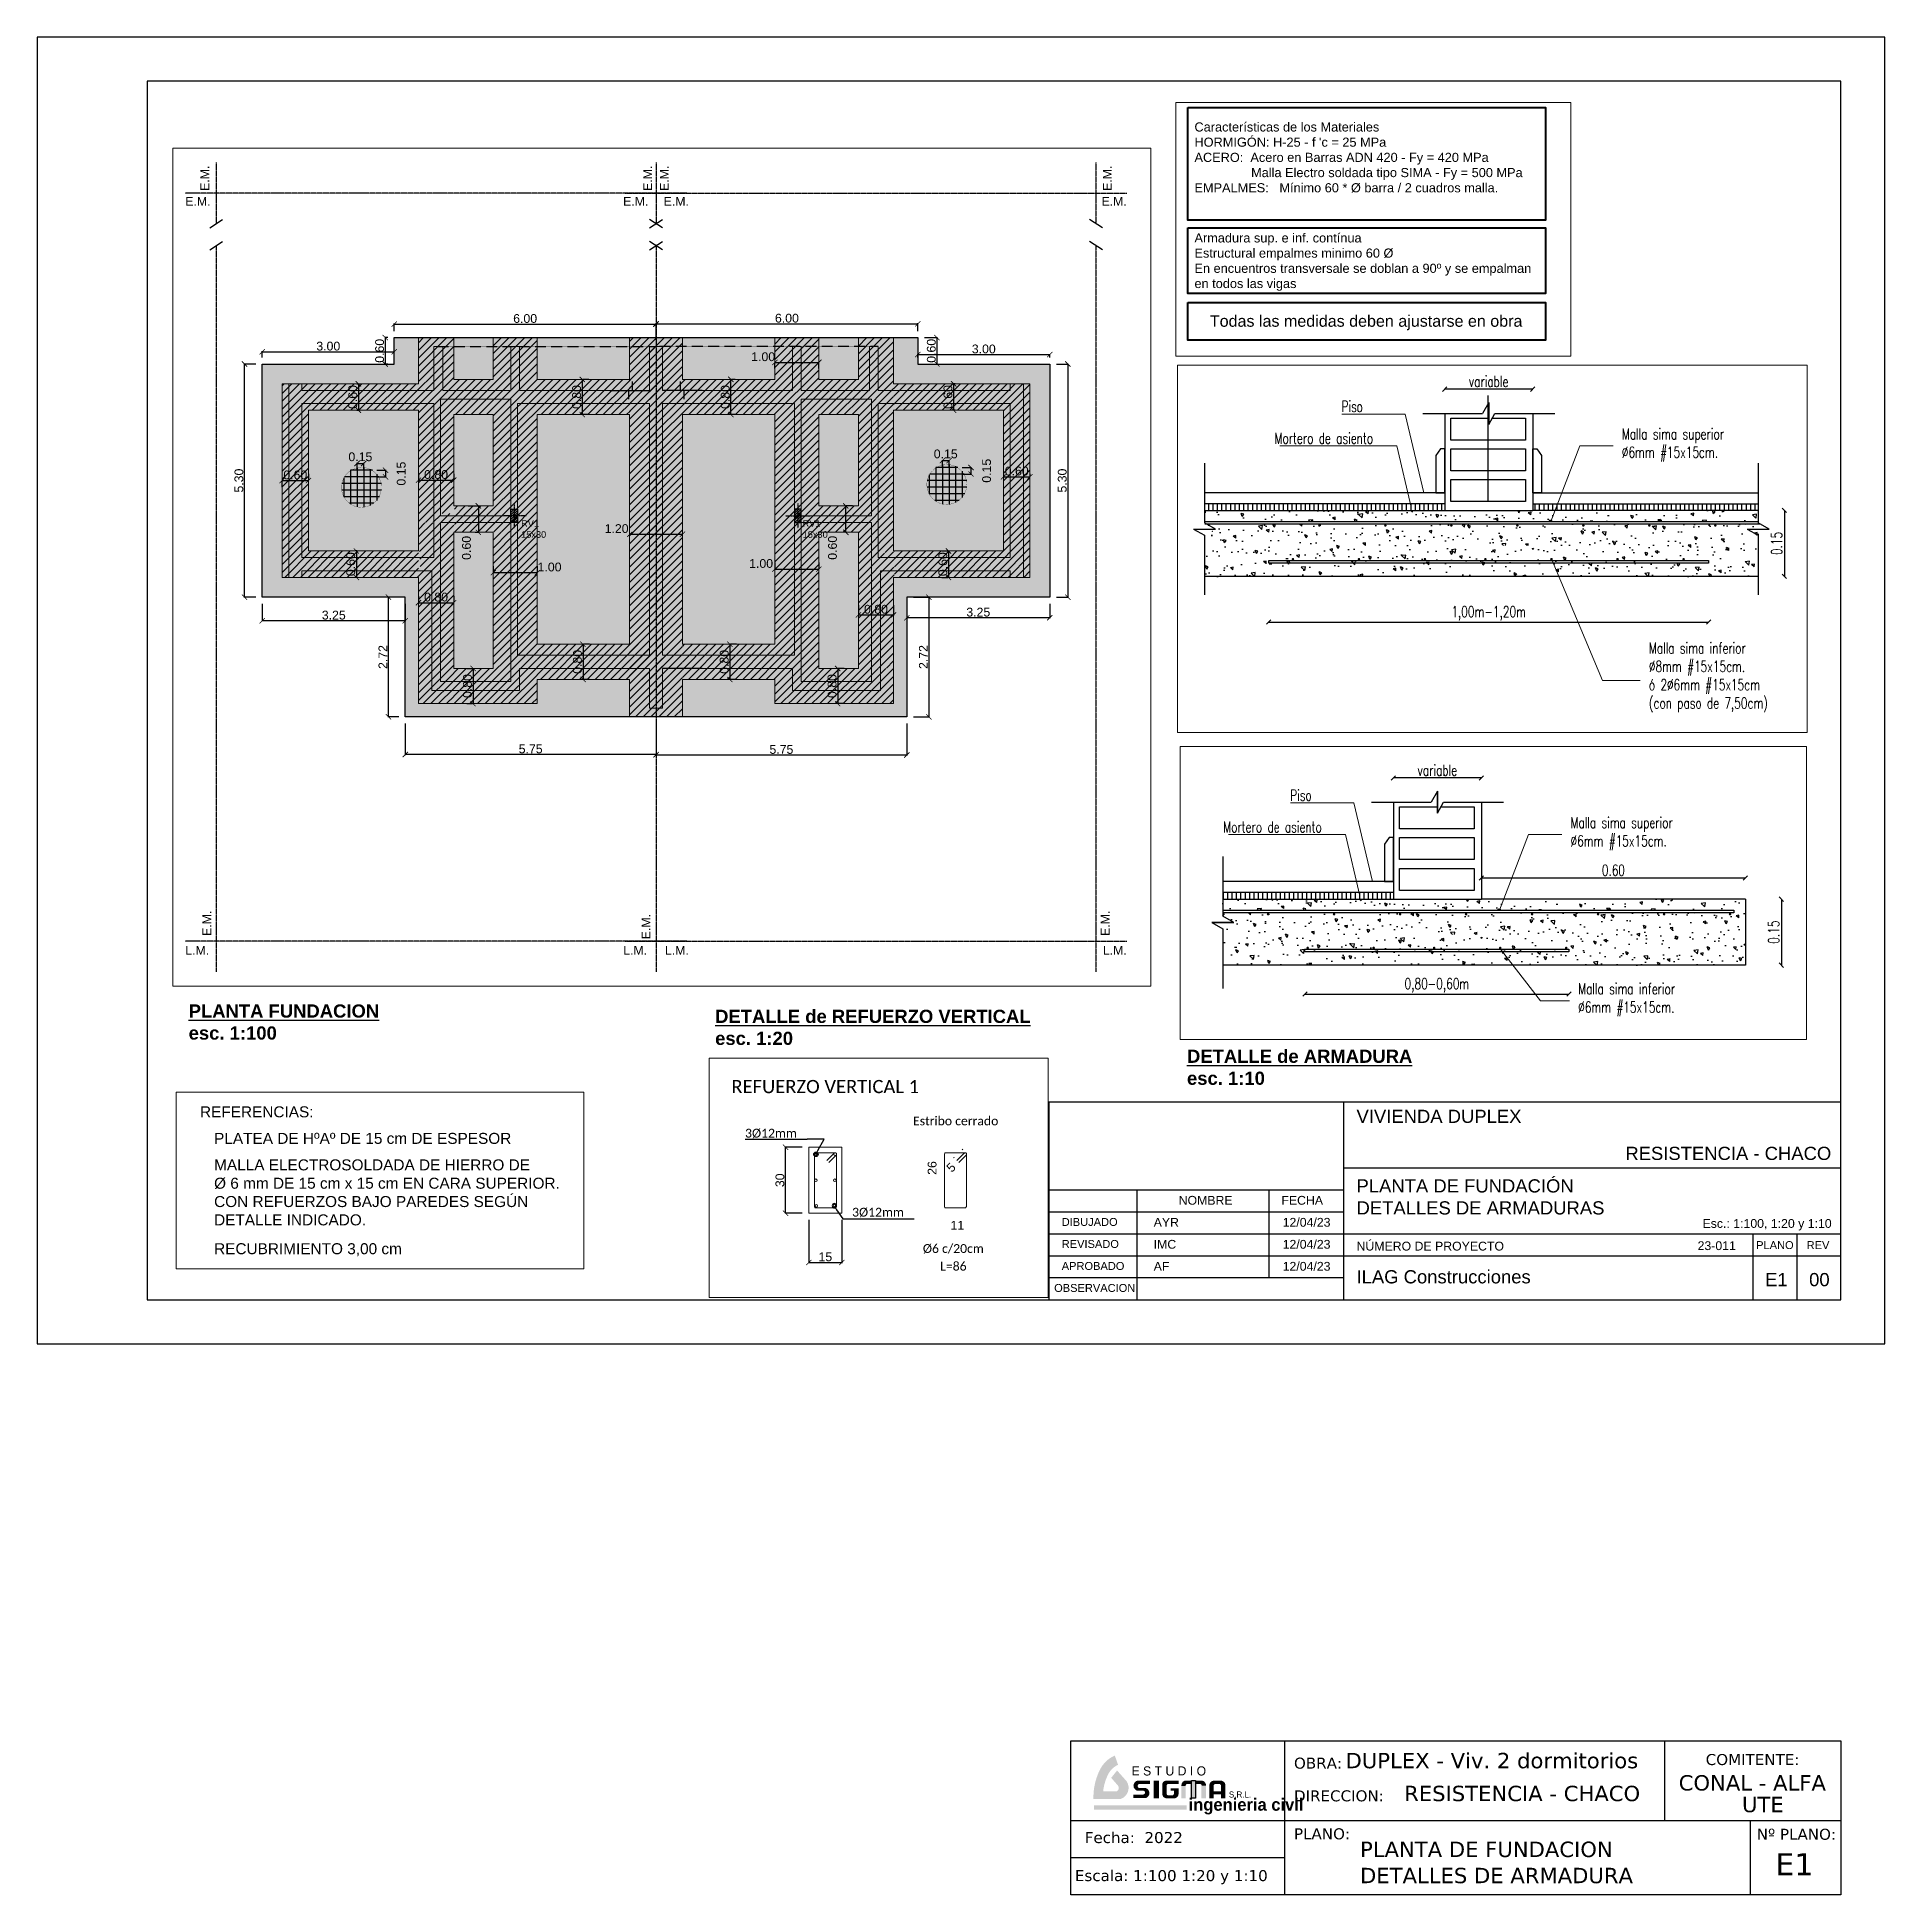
# Paper-space layout 'PL E1 PLATEA' of a CAD drawing. Header units: millimetres. Extents: x -18 to 402, y -129 to 294.
# The model-space entities are those that its viewports show. They can reach past a viewport. Long polylines and large blocks are cut down to what shows.
import ezdxf
from ezdxf import colors
from ezdxf.entities.mleader import LeaderData, LeaderLine
from ezdxf.enums import TextEntityAlignment as Align
from ezdxf.math import Vec2, Vec3

# ---------------------------------------------------------------- set-up
doc = ezdxf.new("R2010")
doc.units = ezdxf.units.MM
doc.header["$LTSCALE"] = 0.1
doc.header["$MEASUREMENT"] = 0
doc.header["$PDMODE"] = 3
doc.header["$PDSIZE"] = 0.1
for name, pattern in [('ACAD_ISO04W100', [30, 24, -3, 0, -3]), ('ACAD_ISO10W100', [18, 12, -3, 0, -3]), ('TRAZOS2', [0.375, 0.25, -0.125])]:
    doc.linetypes.add(name, pattern=pattern)
doc.layers.get('DEFPOINTS').update_dxf_attribs({"color": 1})
for name, color, linetype, lineweight in [('00-COTAS', 1, 'Continuous', 9), ('ARM_LONGITUDINAL_Ø10', 10, 'Continuous', 9), ('ARM_LONGITUDINAL_Ø12', 10, 'Continuous', 9), ('ARM_TRANSVERSAL_Ø6', 10, 'Continuous', 9), ('CIM_REFEREN', 2, 'Continuous', 0), ('CIM_TXT_ARMADOS', 3, 'Continuous', 0), ('CONT_MURO', 3, 'Continuous', 0), ('referencias', 1, 'Continuous', 5), ('SEC_COTAS_SEC_DIM_VIGA', 1, 'Continuous', 0), ('SEC_REF_TXT_POSICIONES_ARM_ESTRIBOS', 1, 'Continuous', 9), ('SOMBRA', 1, 'Continuous', 0), ('VIG_CARAS', 4, 'Continuous', 9)]:
    doc.layers.add(name, color=color, linetype=linetype, lineweight=lineweight)
for name, color, linetype in [('00-muros-a', 2, 'Continuous'), ('00-texto', 3, 'Continuous'), ('armadura', 10, 'Continuous'), ('CONT_COLU', 5, 'Continuous'), ('CONT_PLATEA', 4, 'Continuous'), ('CORTE-3', 3, 'Continuous'), ('corte2', 2, 'Continuous'), ('corte5', 5, 'Continuous'), ('Cotas', 1, 'Continuous'), ('COTAS-HECTOR', 2, 'Continuous'), ('Cuadro de rotulación', 7, 'Continuous'), ('EJE_COLUM', 4, 'Continuous'), ('EJES', 6, 'Continuous'), ('Equipamiento', 7, 'Continuous'), ('FUNDACIONES-COTAS', 3, 'Continuous'), ('FUNDACIONES-TEXTOS', 2, 'Continuous'), ('LADRILLOS', 3, 'Continuous'), ('MARCO DE CARATULA', 7, 'Continuous'), ('MARCO DE HOJA', 7, 'Continuous'), ('recuadro', 18, 'Continuous'), ('SOMB_COLUM', 1, 'Continuous'), ('TEXTO', 2, 'Continuous'), ('Textos', 7, 'Continuous'), ('TRAMAS', 8, 'Continuous')]:
    doc.layers.add(name, color=color, linetype=linetype)
doc.styles.add('ARIAL', font='arial.ttf', dxfattribs={"height": 0.18})
doc.styles.add('Arial20', font='arial.ttf', dxfattribs={"height": 0.2})
doc.styles.add('Arial_1', font='arial.ttf', dxfattribs={"height": 1.8})
doc.styles.add('Arial_2', font='arial.ttf', dxfattribs={"height": 3})
doc.styles.add('COTAS', font='ROMANS.shx', dxfattribs={"width": 0.7})
doc.styles.add('CYPETXT', font='calibri.ttf', dxfattribs={"height": 0.2})
doc.styles.add('Diego', font='arial.ttf')
doc.styles.get("Standard").update_dxf_attribs({"font": 'arial.ttf'})
doc.styles.add('Verdana', font='verdana.ttf')
doc.dimstyles.new('COTA-1-100', dxfattribs={"dimtxt": 0.2, "dimasz": 0.12, "dimexe": 0.012, "dimexo": 0.15, "dimgap": 0.025, "dimtad": 1, "dimzin": 0, "dimdsep": 46, "dimtxsty": 'Arial20', "dimblk1": 'ARCHTICK', "dimblk2": 'ARCHTICK', "dimsah": 1, "dimcen": 0.09, "dimclrd": 256, "dimclre": 256, "dimclrt": 256, "dimazin": 0, "dimtfac": 1, "dimtofl": 0, "dimtmove": 2, "dimatfit": 3, "dimldrblk": 'ARCHTICK', "dimfxl": 1, "dimtolj": 1, "dimtzin": 0, "dimarcsym": 0})
doc.dimstyles.new('COTA-20', dxfattribs={"dimscale": 1.75, "dimtxt": 0.015, "dimasz": 0.004, "dimexe": 0.08, "dimexo": 0.1, "dimgap": 0.005, "dimtad": 1, "dimzin": 0, "dimdsep": 46, "dimtxsty": 'COTAS', "dimblk": 'DOT', "dimcen": 0.1, "dimse1": 1, "dimse2": 1, "dimclrd": 256, "dimclre": 256, "dimclrt": 256, "dimadec": 0, "dimazin": 0, "dimtfac": 1, "dimtix": 1, "dimtmove": 2, "dimatfit": 3, "dimldrblk": 'DOT', "dimfxl": 0, "dimtolj": 1, "dimtzin": 0, "dimarcsym": 0})
pattern_1 = [(45, (40.0391, -20.89105), (-0.08838835, 0.08838835), [])]
pattern_2 = [(45, (-129.079736, 97.251754), (-0.0265165043, 0.0265165043), [])]

psp = doc.layouts.new('PL E1 PLATEA')

# ---------------------------------------------------------------- texts
at = {"char_height": 3, "width": 113.6727, "attachment_point": 2}
for s, insert in [('\\pxql,t53;{\\fArial|b1|i0|c0|p34;\\LPLANTA FUNDACION\\P\\lesc. 1:100}', (73.01, 73.84)), ('\\pxql,t53;{\\fArial|b1|i0|c0|p34;\\LDETALLE de REFUERZO VERTICAL\\P\\lesc. 1:20}', (192.68, 72.63)), ('\\pxql,t53;{\\fArial|b1|i0|c0|p34;\\LDETALLE de ARMADURA\\P\\lesc. 1:10}', (299.94, 63.56))]:
    psp.add_mtext(s, dxfattribs=dict(at, insert=insert))
at = {"layer": '00-texto', "color": 250, "style": 'Verdana'}
psp.add_text('E1', height=5, dxfattribs=at).set_placement((376.83, -124.1))
at = {"layer": 'Cuadro de rotulación', "color": 250, "style": 'Verdana'}
for s, height, p in [('DUPLEX - Viv. 2 dormitorios', 3.5, (279.15, -98.03)), ('CONAL - ALFA', 3.5, (354.87, -103.09)), ('RESISTENCIA - CHACO', 3.5, (292.46, -105.51)), ('UTE', 3.5, (369.26, -108.02)), ('Fecha:  2022', 2.5, (219.86, -115.53)), ('PLANTA DE FUNDACION', 3.5, (282.44, -118.21)), ('DETALLES DE ARMADURA', 3.5, (282.44, -124.16)), ('Escala: 1:100 1:20 y 1:10', 2.5, (217.63, -124.18))]:
    psp.add_text(s, height=height, dxfattribs=at).set_placement(p, align=Align.MIDDLE_LEFT)
for s, p in [('COMITENTE:', (361.01, -99.05)), ('OBRA:', (267.42, -99.87)), ('DIRECCION:', (267.42, -107.3)), ('PLANO:', (267.42, -115.93)), ('Nº PLANO:', (372.62, -116.03))]:
    psp.add_text(s, height=2.5, dxfattribs=at).set_placement(p)
at = {"layer": 'Cuadro de rotulación', "lineweight": 9, "attachment_point": 1}
for s, insert, char_height, width, style in [('VIVIENDA DUPLEX', (281.64, 49.9), 3, 123.2995, 'Arial_2'), ('RESISTENCIA - CHACO', (342.75, 41.48), 3, 100.656, 'Arial_2'), ('PLANTA DE FUNDACIÓN\\PDETALLES DE ARMADURAS', (281.64, 34.09), 3, 113.3243, 'Arial_2'), ('NOMBRE', (241.21, 30.31), 2, 41.2067, 'ARIAL'), ('FECHA', (264.56, 30.31), 2, 41.2067, 'ARIAL'), ('12/04/23', (264.85, 25.31), 2, 41.2067, 'ARIAL'), ('DIBUJADO', (214.63, 25.29), 1.8, 41.2067, 'Arial_1'), ('AYR', (235.53, 25.31), 2, 41.2067, 'ARIAL'), ('Esc.: 1:100, 1:20 y 1:10', (360.29, 25.05), 2, 30.4383, 'ARIAL'), ('REVISADO', (214.63, 20.29), 1.8, 41.2067, 'Arial_1'), ('IMC', (235.53, 20.31), 2, 41.2067, 'ARIAL'), ('12/04/23', (264.85, 20.31), 2, 41.2067, 'ARIAL'), ('NÚMERO DE PROYECTO', (281.64, 19.9), 2, 41.2067, 'ARIAL'), ('23-011', (359.17, 20), 2, 31.2658, 'ARIAL'), ('PLANO', (372.48, 20.03), 1.8, 10.1814, 'Arial_1'), ('REV', (383.96, 20.03), 1.8, 6.173, 'Arial_1'), ('APROBADO', (214.63, 15.29), 1.8, 41.2067, 'Arial_1'), ('AF', (235.53, 15.31), 2, 41.2067, 'ARIAL'), ('12/04/23', (264.85, 15.31), 2, 41.2067, 'ARIAL'), ('ILAG Construcciones', (281.64, 13.43), 3, 63.3288, 'Arial_2'), ('E1', (374.51, 12.79), 3, 8.2574, 'Arial_2'), ('00', (384.52, 12.79), 3, 8.2574, 'Arial_2'), ('OBSERVACION', (212.91, 10.29), 1.8, 41.2067, 'Arial_1')]:
    psp.add_mtext(s, dxfattribs=dict(at, insert=insert, char_height=char_height, width=width, style=style))
at = {"layer": 'TEXTO', "color": 18, "true_color": 0x000000, "attachment_point": 1}
for s, insert, char_height, width in [('{\\fBankGothic Md BT|b0|i0|c0|p34;E S T U D I O} ', (230.5, -99.35), 2.0738, 90.3419), ('{\\fBankGothic Md BT|b0|i0|c0|p34;S.R.L.}', (252.62, -105.06), 1.3687, 59.6254), ('{\\fAgency FB|b1|i0|c0|p34;ingenieria civil} ', (243.47, -106.62), 2.8118, 122.4926)]:
    psp.add_mtext(s, dxfattribs=dict(at, insert=insert, char_height=char_height, width=width))

msp = doc.modelspace()

# ---------------------------------------------------------------- texts
at = {"layer": 'CIM_REFEREN', "style": 'CYPETXT'}
msp.add_text('REFUERZO VERTICAL 1', height=0.3, dxfattribs=at).set_placement((415.7788, 16.3673))
at = {"layer": 'CIM_TXT_ARMADOS', "style": 'CYPETXT'}
msp.add_text('Estribo cerrado', height=0.2, dxfattribs=at).set_placement((420.8777, 15.6362), align=Align.CENTER)
at = {"layer": 'COTAS-HECTOR', "char_height": 0.2, "width": 1.471457, "style": 'CYPETXT'}
for insert, attachment_point in [((416.0891, 15.5578), 1), ((418.5224, 13.5463), 7)]:
    msp.add_mtext('3%%C12mm', dxfattribs=dict(at, insert=insert, attachment_point=attachment_point))
at = {"layer": 'FUNDACIONES-TEXTOS', "char_height": 0.25}
for s, insert, width, attachment_point in [('\\pxql;REFERENCIAS:', (271.0614, 102.8456), 9.843168, 3), ('PLATEA DE HºAº DE 15 cm DE ESPESOR', (261.5388, 102.2418), 9.843168, 1), ('\\pxql;MALLA ELECTROSOLDADA DE HIERRO DE \\P%%C 6 mm DE 15 cm x 15 cm EN CARA SUPERIOR.\\PCON REFUERZOS BAJO PAREDES SEGÚN\\PDETALLE INDICADO.', (261.5388, 101.6396), 11.783286, 1), ('RECUBRIMIENTO 3,00 cm', (261.5388, 99.7341), 9.843168, 1)]:
    msp.add_mtext(s, dxfattribs=dict(at, insert=insert, width=width, attachment_point=attachment_point))
at = {"layer": 'SEC_REF_TXT_POSICIONES_ARM_ESTRIBOS', "style": 'CYPETXT'}
for s, p in [('%%C6 c/20cm', (420.8246, 12.8355)), ('L=86', (420.8246, 12.4344))]:
    msp.add_text(s, height=0.2, dxfattribs=at).set_placement(p, align=Align.MIDDLE_CENTER)
at = {"layer": 'Textos', "linetype": 'Continuous', "style": 'ARIAL'}
msp.add_text('Todas las medidas deben ajustarse en obra', height=0.26145, dxfattribs=at).set_placement((276.1829, 69.8619))
at = {"layer": 'Textos', "color": 2, "char_height": 0.2, "width": 0.738387, "rotation": 90, "style": 'Diego'}
for insert, attachment_point in [((243.0155, 124.247), 3), ((253.2827, 124.2461), 9), ((253.4631, 124.2461), 3), ((263.7304, 124.247), 9), ((243.0629, 107.3123), 3), ((263.6829, 107.3123), 9), ((253.2454, 107.2357), 9)]:
    msp.add_mtext('E.M.', dxfattribs=dict(at, insert=insert, attachment_point=attachment_point))
at = {"layer": 'Textos', "color": 2, "char_height": 0.2, "style": 'Diego'}
for s, insert, width, attachment_point in [('E.M.', (242.6728, 123.3335), 0.738387, 7), ('E.M.', (253.1992, 123.3335), 0.738387, 9), ('E.M.', (253.5466, 123.3335), 0.738387, 7), ('E.M.', (264.073, 123.3335), 0.738387, 9), ('L.M.', (242.6729, 106.3093), 0.601279, 7), ('L.M.', (253.1703, 106.3093), 0.601279, 9), ('L.M.', (253.5755, 106.3093), 0.601279, 7), ('L.M.', (264.0729, 106.3093), 0.601279, 9)]:
    msp.add_mtext(s, dxfattribs=dict(at, insert=insert, width=width, attachment_point=attachment_point))
at = {"layer": 'Textos', "color": 2, "ltscale": 0.01, "char_height": 0.15, "width": 2.448874, "attachment_point": 1, "style": 'ARIAL'}
for insert in [(250.3056, 116.187), (256.7056, 116.187)]:
    msp.add_mtext('RV1^J15x30', dxfattribs=dict(at, insert=insert))
at = {"layer": 'Textos', "char_height": 0.207319, "width": 7.8599, "attachment_point": 1, "style": 'ARIAL'}
for s, insert in [("Características de los Materiales\\PHORMIGÓN: H-25 - f 'c = 25 MPa\\PACERO:  Acero en Barras ADN 420 - Fy = 420 MPa \\P                Malla Electro soldada tipo SIMA - Fy = 500 MPa\\PEMPALMES:   Mínimo 60 * %%C barra / 2 cuadros malla.", (275.8334, 74.507)), ('Armadura sup. e inf. contínua\\PEstructural empalmes minimo 60 %%C\\PEn encuentros transversale se doblan a 90º y se empalman en todos las vigas', (275.8334, 71.9856))]:
    msp.add_mtext(s, dxfattribs=dict(at, insert=insert))

# ---------------------------------------------------------------- blocks, each defined once
blk = doc.blocks.new('_None')
blk = doc.blocks.new('_Oblique')
at = {"color": 0, "linetype": 'ByBlock', "lineweight": -2}
blk.add_line((-0.5, -0.5), (0.5, 0.5), dxfattribs=at)
blk = doc.blocks.new('*D24')
at = {"layer": '00-COTAS', "lineweight": -2, "transparency": 16777216}
blk.add_line((249.9167, 61.7356), (249.7167, 61.7356), dxfattribs=at)
at = {"layer": 'DEFPOINTS', "color": 0, "transparency": 16777216}
for p in [(249.7167, 61.7356), (249.7167, 61.6802), (249.9167, 61.6802)]:
    blk.add_point(p, dxfattribs=at)
at = {"layer": '00-COTAS', "lineweight": -2, "transparency": 16777216, "xscale": 0.01, "yscale": 0.01, "zscale": 0.01, "rotation": 180}
blk.add_blockref('_Oblique', (249.7167, 61.7356), dxfattribs=at)
at = {"layer": '00-COTAS', "lineweight": -2, "transparency": 16777216, "xscale": 0.01, "yscale": 0.01, "zscale": 0.01}
blk.add_blockref('_Oblique', (249.9167, 61.7356), dxfattribs=at)
at = {"layer": '00-COTAS', "transparency": 16777216, "insert": (249.8167, 61.7531), "char_height": 0.025, "attachment_point": 5, "style": 'COTAS'}
blk.add_mtext('\\A1;variable', dxfattribs=at)
blk = doc.blocks.new('_Dot')
at = {"color": 0, "linetype": 'ByBlock', "lineweight": -2}
blk.add_line((-0.5, 0), (-1, 0), dxfattribs=at)
at = {"color": 0, "linetype": 'ByBlock', "const_width": 0.5}
blk.add_lwpolyline([(-0.25, 0, 1), (0.25, 0, 1)], format="xyb", close=True, dxfattribs=at)
blk = doc.blocks.new('*D27')
at = {"layer": '00-COTAS', "lineweight": -2, "transparency": 16777216}
blk.add_line((250.4888, 61.46), (250.4888, 61.31), dxfattribs=at)
at = {"layer": 'DEFPOINTS', "color": 0, "transparency": 16777216}
for p in [(250.4039, 61.46), (250.4039, 61.31), (250.4888, 61.31)]:
    blk.add_point(p, dxfattribs=at)
at = {"layer": '00-COTAS', "lineweight": -2, "transparency": 16777216, "xscale": 0.01, "yscale": 0.01, "zscale": 0.01}
for p, rotation in [((250.4888, 61.46), 90), ((250.4888, 61.31), 270)]:
    blk.add_blockref('_Oblique', p, dxfattribs=dict(at, rotation=rotation))
at = {"layer": '00-COTAS', "transparency": 16777216, "insert": (250.4713, 61.385), "char_height": 0.025, "attachment_point": 5, "rotation": 90, "style": 'COTAS'}
blk.add_mtext('\\A1;0.15', dxfattribs=at)
blk = doc.blocks.new('*D28')
at = {"layer": '00-COTAS', "lineweight": -2, "transparency": 16777216}
blk.add_line((249.3167, 61.2063), (250.3167, 61.2063), dxfattribs=at)
at = {"layer": 'DEFPOINTS', "color": 0, "transparency": 16777216}
for p in [(249.3167, 61.34), (250.3167, 61.34), (250.3167, 61.2063)]:
    blk.add_point(p, dxfattribs=at)
at = {"layer": '00-COTAS', "lineweight": -2, "transparency": 16777216, "xscale": 0.01, "yscale": 0.01, "zscale": 0.01, "rotation": 180}
blk.add_blockref('_Oblique', (249.3167, 61.2063), dxfattribs=at)
at = {"layer": '00-COTAS', "lineweight": -2, "transparency": 16777216, "xscale": 0.01, "yscale": 0.01, "zscale": 0.01}
blk.add_blockref('_Oblique', (250.3167, 61.2063), dxfattribs=at)
at = {"layer": '00-COTAS', "transparency": 16777216, "insert": (249.8167, 61.2261), "char_height": 0.025, "width": 0.050833, "attachment_point": 5, "style": 'COTAS'}
blk.add_mtext('\\A1;1,00m-1,20m', dxfattribs=at)
blk = doc.blocks.new('_ARCHTICK')
at = {"color": 0, "linetype": 'ByBlock', "const_width": 0.15}
blk.add_lwpolyline([(-0.5, -0.5), (0.5, 0.5)], dxfattribs=at)
blk = doc.blocks.new('*D204')
at = {"layer": 'DEFPOINTS', "color": 0, "transparency": 16777216}
for p in [(251.6947, 119.3872), (251.6947, 118.5872), (251.6947, 118.5872)]:
    blk.add_point(p, dxfattribs=at)
at = {"layer": 'FUNDACIONES-COTAS', "lineweight": -2, "transparency": 16777216}
for p, q in [((251.6947, 119.3872), (251.6947, 118.5872)), ((251.8447, 119.3872), (251.7067, 119.3872)), ((251.8447, 118.5872), (251.7067, 118.5872))]:
    blk.add_line(p, q, dxfattribs=at)
at = {"layer": 'FUNDACIONES-COTAS', "lineweight": -2, "transparency": 16777216, "xscale": 0.12, "yscale": 0.12, "zscale": 0.12}
for p, rotation in [((251.6947, 119.3872), 90), ((251.6947, 118.5872), 270)]:
    blk.add_blockref('_ARCHTICK', p, dxfattribs=dict(at, rotation=rotation))
at = {"layer": 'FUNDACIONES-COTAS', "transparency": 16777216, "insert": (251.5676, 118.9872), "char_height": 0.2, "attachment_point": 5, "rotation": 90, "style": 'Arial20'}
blk.add_mtext('\\A1;0.80', dxfattribs=at)
blk = doc.blocks.new('*D205')
at = {"layer": 'DEFPOINTS', "color": 0, "transparency": 16777216}
for p in [(255.0229, 119.3872), (255.0737, 119.3872), (255.0229, 118.5872)]:
    blk.add_point(p, dxfattribs=at)
at = {"layer": 'FUNDACIONES-COTAS', "lineweight": -2, "transparency": 16777216}
for p, q in [((255.0737, 118.5872), (255.0737, 119.3872)), ((255.1729, 119.3872), (255.0857, 119.3872)), ((255.1729, 118.5872), (255.0857, 118.5872))]:
    blk.add_line(p, q, dxfattribs=at)
at = {"layer": 'FUNDACIONES-COTAS', "lineweight": -2, "transparency": 16777216, "xscale": 0.12, "yscale": 0.12, "zscale": 0.12}
for p, rotation in [((255.0737, 119.3872), 90), ((255.0737, 118.5872), 270)]:
    blk.add_blockref('_ARCHTICK', p, dxfattribs=dict(at, rotation=rotation))
at = {"layer": 'FUNDACIONES-COTAS', "transparency": 16777216, "insert": (254.9466, 118.9872), "char_height": 0.2, "attachment_point": 5, "rotation": 90, "style": 'Arial20'}
blk.add_mtext('\\A1;0.80', dxfattribs=at)
blk = doc.blocks.new('*D206')
at = {"layer": 'DEFPOINTS', "color": 0, "transparency": 16777216}
for p in [(249.6729, 114.9949), (250.6729, 114.9949), (250.6729, 114.9949)]:
    blk.add_point(p, dxfattribs=at)
at = {"layer": 'FUNDACIONES-COTAS', "lineweight": -2, "transparency": 16777216}
for p, q in [((249.6729, 115.1449), (249.6729, 115.0069)), ((250.6729, 115.1449), (250.6729, 115.0069)), ((249.6729, 114.9949), (250.6729, 114.9949))]:
    blk.add_line(p, q, dxfattribs=at)
at = {"layer": 'FUNDACIONES-COTAS', "lineweight": -2, "transparency": 16777216, "xscale": 0.12, "yscale": 0.12, "zscale": 0.12, "rotation": 180}
blk.add_blockref('_ARCHTICK', (249.6729, 114.9949), dxfattribs=at)
at = {"layer": 'FUNDACIONES-COTAS', "lineweight": -2, "transparency": 16777216, "xscale": 0.12, "yscale": 0.12, "zscale": 0.12}
blk.add_blockref('_ARCHTICK', (250.6729, 114.9949), dxfattribs=at)
at = {"layer": 'FUNDACIONES-COTAS', "transparency": 16777216, "insert": (250.9524, 115.122), "char_height": 0.2, "attachment_point": 5, "style": 'Arial20'}
blk.add_mtext('\\A1;1.00', dxfattribs=at)
blk = doc.blocks.new('*D207')
at = {"layer": 'DEFPOINTS', "color": 0, "transparency": 16777216}
for p in [(251.7131, 113.3672), (251.7131, 112.5672), (251.7131, 112.5672)]:
    blk.add_point(p, dxfattribs=at)
at = {"layer": 'FUNDACIONES-COTAS', "lineweight": -2, "transparency": 16777216}
for p, q in [((251.7131, 113.3672), (251.7131, 112.5672)), ((251.8631, 113.3672), (251.7251, 113.3672)), ((251.8631, 112.5672), (251.7251, 112.5672))]:
    blk.add_line(p, q, dxfattribs=at)
at = {"layer": 'FUNDACIONES-COTAS', "lineweight": -2, "transparency": 16777216, "xscale": 0.12, "yscale": 0.12, "zscale": 0.12}
for p, rotation in [((251.7131, 113.3672), 90), ((251.7131, 112.5672), 270)]:
    blk.add_blockref('_ARCHTICK', p, dxfattribs=dict(at, rotation=rotation))
at = {"layer": 'FUNDACIONES-COTAS', "transparency": 16777216, "insert": (251.5859, 112.9672), "char_height": 0.2, "attachment_point": 5, "rotation": 90, "style": 'Arial20'}
blk.add_mtext('\\A1;0.80', dxfattribs=at)
blk = doc.blocks.new('*D208')
at = {"layer": 'DEFPOINTS', "color": 0, "transparency": 16777216}
for p in [(255.0507, 113.3672), (255.0507, 112.5672), (255.0507, 112.5672)]:
    blk.add_point(p, dxfattribs=at)
at = {"layer": 'FUNDACIONES-COTAS', "lineweight": -2, "transparency": 16777216}
for p, q in [((255.0507, 113.3672), (255.0507, 112.5672)), ((255.2007, 113.3672), (255.0627, 113.3672)), ((255.2007, 112.5672), (255.0627, 112.5672))]:
    blk.add_line(p, q, dxfattribs=at)
at = {"layer": 'FUNDACIONES-COTAS', "lineweight": -2, "transparency": 16777216, "xscale": 0.12, "yscale": 0.12, "zscale": 0.12}
for p, rotation in [((255.0507, 113.3672), 90), ((255.0507, 112.5672), 270)]:
    blk.add_blockref('_ARCHTICK', p, dxfattribs=dict(at, rotation=rotation))
at = {"layer": 'FUNDACIONES-COTAS', "transparency": 16777216, "insert": (254.9235, 112.9672), "char_height": 0.2, "attachment_point": 5, "rotation": 90, "style": 'Arial20'}
blk.add_mtext('\\A1;0.80', dxfattribs=at)
blk = doc.blocks.new('*D209')
at = {"layer": 'DEFPOINTS', "color": 0, "transparency": 16777216}
for p in [(256.0729, 115.0754), (257.0729, 115.0754), (257.0729, 115.0754)]:
    blk.add_point(p, dxfattribs=at)
at = {"layer": 'FUNDACIONES-COTAS', "lineweight": -2, "transparency": 16777216}
for p, q in [((256.0729, 115.2254), (256.0729, 115.0874)), ((257.0729, 115.2254), (257.0729, 115.0874)), ((256.0729, 115.0754), (257.0729, 115.0754))]:
    blk.add_line(p, q, dxfattribs=at)
at = {"layer": 'FUNDACIONES-COTAS', "lineweight": -2, "transparency": 16777216, "xscale": 0.12, "yscale": 0.12, "zscale": 0.12, "rotation": 180}
blk.add_blockref('_ARCHTICK', (256.0729, 115.0754), dxfattribs=at)
at = {"layer": 'FUNDACIONES-COTAS', "lineweight": -2, "transparency": 16777216, "xscale": 0.12, "yscale": 0.12, "zscale": 0.12}
blk.add_blockref('_ARCHTICK', (257.0729, 115.0754), dxfattribs=at)
at = {"layer": 'FUNDACIONES-COTAS', "transparency": 16777216, "insert": (255.7615, 115.2025), "char_height": 0.2, "attachment_point": 5, "style": 'Arial20'}
blk.add_mtext('\\A1;1.00', dxfattribs=at)
blk = doc.blocks.new('*D210')
at = {"layer": 'DEFPOINTS', "color": 0, "transparency": 16777216}
for p in [(257.686, 116.5122), (257.686, 116.5122), (257.536, 115.9122)]:
    blk.add_point(p, dxfattribs=at)
at = {"layer": 'FUNDACIONES-COTAS', "lineweight": -2, "transparency": 16777216}
for p, q in [((257.686, 115.9122), (257.686, 116.5122)), ((257.836, 116.5122), (257.698, 116.5122)), ((257.686, 115.9122), (257.698, 115.9122))]:
    blk.add_line(p, q, dxfattribs=at)
at = {"layer": 'FUNDACIONES-COTAS', "lineweight": -2, "transparency": 16777216, "xscale": 0.12, "yscale": 0.12, "zscale": 0.12}
for p, rotation in [((257.686, 116.5122), 90), ((257.686, 115.9122), 270)]:
    blk.add_blockref('_ARCHTICK', p, dxfattribs=dict(at, rotation=rotation))
at = {"layer": 'FUNDACIONES-COTAS', "transparency": 16777216, "insert": (257.3844, 115.5599), "char_height": 0.2, "attachment_point": 5, "rotation": 90, "style": 'Arial20'}
blk.add_mtext('\\A1;0.60', dxfattribs=at)
blk = doc.blocks.new('*D211')
at = {"layer": 'DEFPOINTS', "color": 0, "transparency": 16777216}
for p in [(257.5017, 112.8172), (257.5017, 112.0172), (257.5017, 112.0172)]:
    blk.add_point(p, dxfattribs=at)
at = {"layer": 'FUNDACIONES-COTAS', "lineweight": -2, "transparency": 16777216}
for p, q in [((257.5017, 112.8172), (257.5017, 112.0172)), ((257.6517, 112.8172), (257.5137, 112.8172)), ((257.6517, 112.0172), (257.5137, 112.0172))]:
    blk.add_line(p, q, dxfattribs=at)
at = {"layer": 'FUNDACIONES-COTAS', "lineweight": -2, "transparency": 16777216, "xscale": 0.12, "yscale": 0.12, "zscale": 0.12}
for p, rotation in [((257.5017, 112.8172), 90), ((257.5017, 112.0172), 270)]:
    blk.add_blockref('_ARCHTICK', p, dxfattribs=dict(at, rotation=rotation))
at = {"layer": 'FUNDACIONES-COTAS', "transparency": 16777216, "insert": (257.3746, 112.4172), "char_height": 0.2, "attachment_point": 5, "rotation": 90, "style": 'Arial20'}
blk.add_mtext('\\A1;0.80', dxfattribs=at)
blk = doc.blocks.new('*D212')
at = {"layer": 'DEFPOINTS', "color": 0, "transparency": 16777216}
for p in [(249.2229, 112.8172), (249.2135, 112.0172), (249.2229, 112.0172)]:
    blk.add_point(p, dxfattribs=at)
at = {"layer": 'FUNDACIONES-COTAS', "lineweight": -2, "transparency": 16777216}
for p, q in [((249.0729, 112.8172), (249.2015, 112.8172)), ((249.2135, 112.8172), (249.2135, 112.0172)), ((249.0729, 112.0172), (249.2015, 112.0172))]:
    blk.add_line(p, q, dxfattribs=at)
at = {"layer": 'FUNDACIONES-COTAS', "lineweight": -2, "transparency": 16777216, "xscale": 0.12, "yscale": 0.12, "zscale": 0.12}
for p, rotation in [((249.2135, 112.8172), 90), ((249.2135, 112.0172), 270)]:
    blk.add_blockref('_ARCHTICK', p, dxfattribs=dict(at, rotation=rotation))
at = {"layer": 'FUNDACIONES-COTAS', "transparency": 16777216, "insert": (249.0864, 112.4172), "char_height": 0.2, "attachment_point": 5, "rotation": 90, "style": 'Arial20'}
blk.add_mtext('\\A1;0.80', dxfattribs=at)
blk = doc.blocks.new('*D213')
at = {"layer": 'DEFPOINTS', "color": 0, "transparency": 16777216}
for p in [(247.9729, 114.3114), (248.7729, 114.3114), (248.7729, 114.3114)]:
    blk.add_point(p, dxfattribs=at)
at = {"layer": 'FUNDACIONES-COTAS', "lineweight": -2, "transparency": 16777216}
for p, q in [((247.9729, 114.4614), (247.9729, 114.3234)), ((248.7729, 114.4614), (248.7729, 114.3234)), ((247.9729, 114.3114), (248.7729, 114.3114))]:
    blk.add_line(p, q, dxfattribs=at)
at = {"layer": 'FUNDACIONES-COTAS', "lineweight": -2, "transparency": 16777216, "xscale": 0.12, "yscale": 0.12, "zscale": 0.12, "rotation": 180}
blk.add_blockref('_ARCHTICK', (247.9729, 114.3114), dxfattribs=at)
at = {"layer": 'FUNDACIONES-COTAS', "lineweight": -2, "transparency": 16777216, "xscale": 0.12, "yscale": 0.12, "zscale": 0.12}
blk.add_blockref('_ARCHTICK', (248.7729, 114.3114), dxfattribs=at)
at = {"layer": 'FUNDACIONES-COTAS', "transparency": 16777216, "insert": (248.3729, 114.4385), "char_height": 0.2, "attachment_point": 5, "style": 'Arial20'}
blk.add_mtext('\\A1;0.80', dxfattribs=at)
blk = doc.blocks.new('*D214')
at = {"layer": 'DEFPOINTS', "color": 0, "transparency": 16777216}
for p in [(246.7229, 115.4872), (246.5611, 114.8872), (246.7229, 114.8872)]:
    blk.add_point(p, dxfattribs=at)
at = {"layer": 'FUNDACIONES-COTAS', "lineweight": -2, "transparency": 16777216}
for p, q in [((246.5729, 115.4872), (246.5491, 115.4872)), ((246.5611, 115.4872), (246.5611, 114.8872)), ((246.5729, 114.8872), (246.5491, 114.8872))]:
    blk.add_line(p, q, dxfattribs=at)
at = {"layer": 'FUNDACIONES-COTAS', "lineweight": -2, "transparency": 16777216, "xscale": 0.12, "yscale": 0.12, "zscale": 0.12}
for p, rotation in [((246.5611, 115.4872), 90), ((246.5611, 114.8872), 270)]:
    blk.add_blockref('_ARCHTICK', p, dxfattribs=dict(at, rotation=rotation))
at = {"layer": 'FUNDACIONES-COTAS', "transparency": 16777216, "insert": (246.434, 115.1872), "char_height": 0.2, "attachment_point": 5, "rotation": 90, "style": 'Arial20'}
blk.add_mtext('\\A1;0.60', dxfattribs=at)
blk = doc.blocks.new('*D215')
at = {"layer": 'DEFPOINTS', "color": 0, "transparency": 16777216}
for p in [(244.8729, 117.0872), (245.4729, 117.0872), (245.4729, 117.0872)]:
    blk.add_point(p, dxfattribs=at)
at = {"layer": 'FUNDACIONES-COTAS', "lineweight": -2, "transparency": 16777216}
for p, q in [((245.4729, 117.2372), (245.4729, 117.0992)), ((244.8729, 117.0872), (245.4729, 117.0872)), ((244.8729, 116.9372), (244.8729, 117.0752))]:
    blk.add_line(p, q, dxfattribs=at)
at = {"layer": 'FUNDACIONES-COTAS', "lineweight": -2, "transparency": 16777216, "xscale": 0.12, "yscale": 0.12, "zscale": 0.12, "rotation": 180}
blk.add_blockref('_ARCHTICK', (244.8729, 117.0872), dxfattribs=at)
at = {"layer": 'FUNDACIONES-COTAS', "lineweight": -2, "transparency": 16777216, "xscale": 0.12, "yscale": 0.12, "zscale": 0.12}
blk.add_blockref('_ARCHTICK', (245.4729, 117.0872), dxfattribs=at)
at = {"layer": 'FUNDACIONES-COTAS', "transparency": 16777216, "insert": (245.1729, 117.2143), "char_height": 0.2, "attachment_point": 5, "style": 'Arial20'}
blk.add_mtext('\\A1;0.60', dxfattribs=at)
blk = doc.blocks.new('*D216')
at = {"layer": 'DEFPOINTS', "color": 0, "transparency": 16777216}
for p in [(246.4229, 119.2872), (246.4229, 118.6872), (246.6065, 118.6872)]:
    blk.add_point(p, dxfattribs=at)
at = {"layer": 'FUNDACIONES-COTAS', "lineweight": -2, "transparency": 16777216}
for p, q in [((246.5729, 119.2872), (246.6185, 119.2872)), ((246.6065, 119.2872), (246.6065, 118.6872)), ((246.5729, 118.6872), (246.6185, 118.6872))]:
    blk.add_line(p, q, dxfattribs=at)
at = {"layer": 'FUNDACIONES-COTAS', "lineweight": -2, "transparency": 16777216, "xscale": 0.12, "yscale": 0.12, "zscale": 0.12}
for p, rotation in [((246.6065, 119.2872), 90), ((246.6065, 118.6872), 270)]:
    blk.add_blockref('_ARCHTICK', p, dxfattribs=dict(at, rotation=rotation))
at = {"layer": 'FUNDACIONES-COTAS', "transparency": 16777216, "insert": (246.4794, 118.9872), "char_height": 0.2, "attachment_point": 5, "rotation": 90, "style": 'Arial20'}
blk.add_mtext('\\A1;0.60', dxfattribs=at)
blk = doc.blocks.new('*D217')
at = {"layer": 'DEFPOINTS', "color": 0, "transparency": 16777216}
for p in [(248.7729, 117.0976), (247.9729, 117.0872), (248.7729, 117.0872)]:
    blk.add_point(p, dxfattribs=at)
at = {"layer": 'FUNDACIONES-COTAS', "lineweight": -2, "transparency": 16777216}
for p, q in [((247.9729, 117.2372), (247.9729, 117.1096)), ((248.7729, 117.2372), (248.7729, 117.1096)), ((247.9729, 117.0976), (248.7729, 117.0976))]:
    blk.add_line(p, q, dxfattribs=at)
at = {"layer": 'FUNDACIONES-COTAS', "lineweight": -2, "transparency": 16777216, "xscale": 0.12, "yscale": 0.12, "zscale": 0.12, "rotation": 180}
blk.add_blockref('_ARCHTICK', (247.9729, 117.0976), dxfattribs=at)
at = {"layer": 'FUNDACIONES-COTAS', "lineweight": -2, "transparency": 16777216, "xscale": 0.12, "yscale": 0.12, "zscale": 0.12}
blk.add_blockref('_ARCHTICK', (248.7729, 117.0976), dxfattribs=at)
at = {"layer": 'FUNDACIONES-COTAS', "transparency": 16777216, "insert": (248.3729, 117.2248), "char_height": 0.2, "attachment_point": 5, "style": 'Arial20'}
blk.add_mtext('\\A1;0.80', dxfattribs=at)
blk = doc.blocks.new('*D218')
at = {"layer": 'DEFPOINTS', "color": 0, "transparency": 16777216}
for p in [(257.9729, 114.4022), (258.7729, 114.4022), (258.7729, 114.0339)]:
    blk.add_point(p, dxfattribs=at)
at = {"layer": 'FUNDACIONES-COTAS', "lineweight": -2, "transparency": 16777216}
for p, q in [((257.9729, 114.2522), (257.9729, 114.0219)), ((258.7729, 114.2522), (258.7729, 114.0219)), ((257.9729, 114.0339), (258.7729, 114.0339))]:
    blk.add_line(p, q, dxfattribs=at)
at = {"layer": 'FUNDACIONES-COTAS', "lineweight": -2, "transparency": 16777216, "xscale": 0.12, "yscale": 0.12, "zscale": 0.12, "rotation": 180}
blk.add_blockref('_ARCHTICK', (257.9729, 114.0339), dxfattribs=at)
at = {"layer": 'FUNDACIONES-COTAS', "lineweight": -2, "transparency": 16777216, "xscale": 0.12, "yscale": 0.12, "zscale": 0.12}
blk.add_blockref('_ARCHTICK', (258.7729, 114.0339), dxfattribs=at)
at = {"layer": 'FUNDACIONES-COTAS', "transparency": 16777216, "insert": (258.3729, 114.161), "char_height": 0.2, "attachment_point": 5, "style": 'Arial20'}
blk.add_mtext('\\A1;0.80', dxfattribs=at)
blk = doc.blocks.new('*D219')
at = {"layer": 'DEFPOINTS', "color": 0, "transparency": 16777216}
for p in [(260.3229, 119.2872), (260.1367, 118.6872), (260.3229, 118.6872)]:
    blk.add_point(p, dxfattribs=at)
at = {"layer": 'FUNDACIONES-COTAS', "lineweight": -2, "transparency": 16777216}
for p, q in [((260.1729, 119.2872), (260.1247, 119.2872)), ((260.1367, 119.2872), (260.1367, 118.6872)), ((260.1729, 118.6872), (260.1247, 118.6872))]:
    blk.add_line(p, q, dxfattribs=at)
at = {"layer": 'FUNDACIONES-COTAS', "lineweight": -2, "transparency": 16777216, "xscale": 0.12, "yscale": 0.12, "zscale": 0.12}
for p, rotation in [((260.1367, 119.2872), 90), ((260.1367, 118.6872), 270)]:
    blk.add_blockref('_ARCHTICK', p, dxfattribs=dict(at, rotation=rotation))
at = {"layer": 'FUNDACIONES-COTAS', "transparency": 16777216, "insert": (260.0095, 118.9872), "char_height": 0.2, "attachment_point": 5, "rotation": 90, "style": 'Arial20'}
blk.add_mtext('\\A1;0.60', dxfattribs=at)
blk = doc.blocks.new('*D220')
at = {"layer": 'DEFPOINTS', "color": 0, "transparency": 16777216}
for p in [(260.0229, 115.4872), (260.0203, 114.8872), (260.0229, 114.8872)]:
    blk.add_point(p, dxfattribs=at)
at = {"layer": 'FUNDACIONES-COTAS', "lineweight": -2, "transparency": 16777216}
for p, q in [((259.8729, 115.4872), (260.0083, 115.4872)), ((260.0203, 115.4872), (260.0203, 114.8872)), ((259.8729, 114.8872), (260.0083, 114.8872))]:
    blk.add_line(p, q, dxfattribs=at)
at = {"layer": 'FUNDACIONES-COTAS', "lineweight": -2, "transparency": 16777216, "xscale": 0.12, "yscale": 0.12, "zscale": 0.12}
for p, rotation in [((260.0203, 115.4872), 90), ((260.0203, 114.8872), 270)]:
    blk.add_blockref('_ARCHTICK', p, dxfattribs=dict(at, rotation=rotation))
at = {"layer": 'FUNDACIONES-COTAS', "transparency": 16777216, "insert": (259.8932, 115.1872), "char_height": 0.2, "attachment_point": 5, "rotation": 90, "style": 'Arial20'}
blk.add_mtext('\\A1;0.60', dxfattribs=at)
blk = doc.blocks.new('*D221')
at = {"layer": 'DEFPOINTS', "color": 0, "transparency": 16777216}
for p in [(261.8729, 117.1756), (261.2729, 117.0872), (261.8729, 117.0872)]:
    blk.add_point(p, dxfattribs=at)
at = {"layer": 'FUNDACIONES-COTAS', "lineweight": -2, "transparency": 16777216}
for p, q in [((261.2729, 117.2372), (261.2729, 117.1876)), ((261.8729, 117.2372), (261.8729, 117.1876)), ((261.2729, 117.1756), (261.8729, 117.1756))]:
    blk.add_line(p, q, dxfattribs=at)
at = {"layer": 'FUNDACIONES-COTAS', "lineweight": -2, "transparency": 16777216, "xscale": 0.12, "yscale": 0.12, "zscale": 0.12, "rotation": 180}
blk.add_blockref('_ARCHTICK', (261.2729, 117.1756), dxfattribs=at)
at = {"layer": 'FUNDACIONES-COTAS', "lineweight": -2, "transparency": 16777216, "xscale": 0.12, "yscale": 0.12, "zscale": 0.12}
blk.add_blockref('_ARCHTICK', (261.8729, 117.1756), dxfattribs=at)
at = {"layer": 'FUNDACIONES-COTAS', "transparency": 16777216, "insert": (261.5729, 117.3027), "char_height": 0.2, "attachment_point": 5, "style": 'Arial20'}
blk.add_mtext('\\A1;0.60', dxfattribs=at)
blk = doc.blocks.new('*D250')
at = {"layer": 'DEFPOINTS', "color": 0, "transparency": 16777216}
for p in [(246.7272, 117.4762), (246.5772, 117.1711), (246.7272, 117.1711)]:
    blk.add_point(p, dxfattribs=at)
at = {"layer": 'FUNDACIONES-COTAS', "lineweight": -2, "transparency": 16777216}
for p, q in [((246.5772, 117.3211), (246.5772, 117.4882)), ((246.5772, 117.4762), (246.7272, 117.4762)), ((246.7272, 117.3211), (246.7272, 117.4882))]:
    blk.add_line(p, q, dxfattribs=at)
at = {"layer": 'FUNDACIONES-COTAS', "lineweight": -2, "transparency": 16777216, "xscale": 0.12, "yscale": 0.12, "zscale": 0.12, "rotation": 180}
blk.add_blockref('_ARCHTICK', (246.5772, 117.4762), dxfattribs=at)
at = {"layer": 'FUNDACIONES-COTAS', "lineweight": -2, "transparency": 16777216, "xscale": 0.12, "yscale": 0.12, "zscale": 0.12}
blk.add_blockref('_ARCHTICK', (246.7272, 117.4762), dxfattribs=at)
at = {"layer": 'FUNDACIONES-COTAS', "transparency": 16777216, "insert": (246.6522, 117.6278), "char_height": 0.2, "attachment_point": 5, "style": 'Arial20'}
blk.add_mtext('\\A1;0.15', dxfattribs=at)
blk = doc.blocks.new('*D251')
at = {"layer": 'DEFPOINTS', "color": 0, "transparency": 16777216}
for p in [(246.8772, 117.3211), (246.8772, 117.1711), (247.2255, 117.1711)]:
    blk.add_point(p, dxfattribs=at)
at = {"layer": 'FUNDACIONES-COTAS', "lineweight": -2, "transparency": 16777216}
for p, q in [((247.0272, 117.3211), (247.2375, 117.3211)), ((247.2255, 117.3211), (247.2255, 117.1711)), ((247.0272, 117.1711), (247.2375, 117.1711))]:
    blk.add_line(p, q, dxfattribs=at)
at = {"layer": 'FUNDACIONES-COTAS', "lineweight": -2, "transparency": 16777216, "xscale": 0.12, "yscale": 0.12, "zscale": 0.12}
for p, rotation in [((247.2255, 117.3211), 90), ((247.2255, 117.1711), 270)]:
    blk.add_blockref('_ARCHTICK', p, dxfattribs=dict(at, rotation=rotation))
at = {"layer": 'FUNDACIONES-COTAS', "transparency": 16777216, "insert": (247.5813, 117.2461), "char_height": 0.2, "attachment_point": 5, "rotation": 90, "style": 'Arial20'}
blk.add_mtext('\\A1;0.15', dxfattribs=at)
blk = doc.blocks.new('*D252')
at = {"layer": 'DEFPOINTS', "color": 0, "transparency": 16777216}
for p in [(260.0336, 117.5411), (259.8836, 117.2361), (260.0336, 117.2361)]:
    blk.add_point(p, dxfattribs=at)
at = {"layer": 'FUNDACIONES-COTAS', "lineweight": -2, "transparency": 16777216}
for p, q in [((259.8836, 117.3861), (259.8836, 117.5531)), ((259.8836, 117.5411), (260.0336, 117.5411)), ((260.0336, 117.3861), (260.0336, 117.5531))]:
    blk.add_line(p, q, dxfattribs=at)
at = {"layer": 'FUNDACIONES-COTAS', "lineweight": -2, "transparency": 16777216, "xscale": 0.12, "yscale": 0.12, "zscale": 0.12, "rotation": 180}
blk.add_blockref('_ARCHTICK', (259.8836, 117.5411), dxfattribs=at)
at = {"layer": 'FUNDACIONES-COTAS', "lineweight": -2, "transparency": 16777216, "xscale": 0.12, "yscale": 0.12, "zscale": 0.12}
blk.add_blockref('_ARCHTICK', (260.0336, 117.5411), dxfattribs=at)
at = {"layer": 'FUNDACIONES-COTAS', "transparency": 16777216, "insert": (259.9586, 117.6927), "char_height": 0.2, "attachment_point": 5, "style": 'Arial20'}
blk.add_mtext('\\A1;0.15', dxfattribs=at)
blk = doc.blocks.new('*D253')
at = {"layer": 'DEFPOINTS', "color": 0, "transparency": 16777216}
for p in [(260.1836, 117.3861), (260.1836, 117.2361), (260.5318, 117.2361)]:
    blk.add_point(p, dxfattribs=at)
at = {"layer": 'FUNDACIONES-COTAS', "lineweight": -2, "transparency": 16777216}
for p, q in [((260.3336, 117.3861), (260.5438, 117.3861)), ((260.5318, 117.3861), (260.5318, 117.2361)), ((260.3336, 117.2361), (260.5438, 117.2361))]:
    blk.add_line(p, q, dxfattribs=at)
at = {"layer": 'FUNDACIONES-COTAS', "lineweight": -2, "transparency": 16777216, "xscale": 0.12, "yscale": 0.12, "zscale": 0.12}
for p, rotation in [((260.5318, 117.3861), 90), ((260.5318, 117.2361), 270)]:
    blk.add_blockref('_ARCHTICK', p, dxfattribs=dict(at, rotation=rotation))
at = {"layer": 'FUNDACIONES-COTAS', "transparency": 16777216, "insert": (260.8877, 117.3111), "char_height": 0.2, "attachment_point": 5, "rotation": 90, "style": 'Arial20'}
blk.add_mtext('\\A1;0.15', dxfattribs=at)
blk = doc.blocks.new('*D238')
at = {"layer": '00-COTAS', "lineweight": -2, "transparency": 16777216}
blk.add_line((252.0288, 102.7121), (252.6288, 102.7121), dxfattribs=at)
at = {"layer": 'DEFPOINTS', "color": 0, "transparency": 16777216}
for p in [(252.6288, 102.7121), (252.0288, 102.6654), (252.6288, 102.5654)]:
    blk.add_point(p, dxfattribs=at)
at = {"layer": '00-COTAS', "lineweight": -2, "transparency": 16777216, "xscale": 0.01, "yscale": 0.01, "zscale": 0.01, "rotation": 180}
blk.add_blockref('_Oblique', (252.0288, 102.7121), dxfattribs=at)
at = {"layer": '00-COTAS', "lineweight": -2, "transparency": 16777216, "xscale": 0.01, "yscale": 0.01, "zscale": 0.01}
blk.add_blockref('_Oblique', (252.6288, 102.7121), dxfattribs=at)
at = {"layer": '00-COTAS', "transparency": 16777216, "insert": (252.3288, 102.7296), "char_height": 0.025, "attachment_point": 5, "style": 'COTAS'}
blk.add_mtext('\\A1;0.60', dxfattribs=at)
blk = doc.blocks.new('*D239')
at = {"layer": '00-COTAS', "lineweight": -2, "transparency": 16777216}
blk.add_line((252.0288, 102.9393), (251.8288, 102.9393), dxfattribs=at)
at = {"layer": 'DEFPOINTS', "color": 0, "transparency": 16777216}
for p in [(251.8288, 102.9393), (251.8288, 102.8839), (252.0288, 102.8839)]:
    blk.add_point(p, dxfattribs=at)
at = {"layer": '00-COTAS', "lineweight": -2, "transparency": 16777216, "xscale": 0.01, "yscale": 0.01, "zscale": 0.01, "rotation": 180}
blk.add_blockref('_Oblique', (251.8288, 102.9393), dxfattribs=at)
at = {"layer": '00-COTAS', "lineweight": -2, "transparency": 16777216, "xscale": 0.01, "yscale": 0.01, "zscale": 0.01}
blk.add_blockref('_Oblique', (252.0288, 102.9393), dxfattribs=at)
at = {"layer": '00-COTAS', "transparency": 16777216, "insert": (251.9288, 102.9568), "char_height": 0.025, "attachment_point": 5, "style": 'COTAS'}
blk.add_mtext('\\A1;variable', dxfattribs=at)
blk = doc.blocks.new('*D240')
at = {"layer": '00-COTAS', "lineweight": -2, "transparency": 16777216}
blk.add_line((251.6276, 102.4479), (252.2276, 102.4479), dxfattribs=at)
at = {"layer": 'DEFPOINTS', "color": 0, "transparency": 16777216}
for p in [(251.6276, 102.5519), (252.2276, 102.5519), (252.2276, 102.4479)]:
    blk.add_point(p, dxfattribs=at)
at = {"layer": '00-COTAS', "lineweight": -2, "transparency": 16777216, "xscale": 0.01, "yscale": 0.01, "zscale": 0.01, "rotation": 180}
blk.add_blockref('_Oblique', (251.6276, 102.4479), dxfattribs=at)
at = {"layer": '00-COTAS', "lineweight": -2, "transparency": 16777216, "xscale": 0.01, "yscale": 0.01, "zscale": 0.01}
blk.add_blockref('_Oblique', (252.2276, 102.4479), dxfattribs=at)
at = {"layer": '00-COTAS', "transparency": 16777216, "insert": (251.9276, 102.4678), "char_height": 0.025, "width": 0.053333, "attachment_point": 5, "style": 'COTAS'}
blk.add_mtext('\\A1;0,80-0,60m', dxfattribs=at)
blk = doc.blocks.new('*D241')
at = {"layer": 'DEFPOINTS', "color": 0, "transparency": 16777216}
for p in [(252.7729, 115.9772), (253.9729, 115.9772), (253.9729, 115.8675)]:
    blk.add_point(p, dxfattribs=at)
at = {"layer": 'FUNDACIONES-COTAS', "lineweight": -2, "transparency": 16777216}
for p, q in [((252.7729, 115.8675), (253.9729, 115.8675)), ((252.7729, 115.8272), (252.7729, 115.8555)), ((253.9729, 115.8272), (253.9729, 115.8555))]:
    blk.add_line(p, q, dxfattribs=at)
at = {"layer": 'FUNDACIONES-COTAS', "lineweight": -2, "transparency": 16777216, "xscale": 0.12, "yscale": 0.12, "zscale": 0.12, "rotation": 180}
blk.add_blockref('_ARCHTICK', (252.7729, 115.8675), dxfattribs=at)
at = {"layer": 'FUNDACIONES-COTAS', "lineweight": -2, "transparency": 16777216, "xscale": 0.12, "yscale": 0.12, "zscale": 0.12}
blk.add_blockref('_ARCHTICK', (253.9729, 115.8675), dxfattribs=at)
at = {"layer": 'FUNDACIONES-COTAS', "transparency": 16777216, "insert": (252.477, 115.9946), "char_height": 0.2, "attachment_point": 5, "style": 'Arial20'}
blk.add_mtext('\\A1;1.20', dxfattribs=at)
blk = doc.blocks.new('*D242')
at = {"layer": 'DEFPOINTS', "color": 0, "transparency": 16777216}
for p in [(248.9547, 116.5122), (249.1097, 115.9122), (249.3338, 115.9122)]:
    blk.add_point(p, dxfattribs=at)
at = {"layer": 'FUNDACIONES-COTAS', "lineweight": -2, "transparency": 16777216}
for p, q in [((249.1047, 116.5122), (249.3458, 116.5122)), ((249.3338, 116.5122), (249.3338, 115.9122)), ((249.2597, 115.9122), (249.3458, 115.9122))]:
    blk.add_line(p, q, dxfattribs=at)
at = {"layer": 'FUNDACIONES-COTAS', "lineweight": -2, "transparency": 16777216, "xscale": 0.12, "yscale": 0.12, "zscale": 0.12}
for p, rotation in [((249.3338, 116.5122), 90), ((249.3338, 115.9122), 270)]:
    blk.add_blockref('_ARCHTICK', p, dxfattribs=dict(at, rotation=rotation))
at = {"layer": 'FUNDACIONES-COTAS', "transparency": 16777216, "insert": (249.0646, 115.5581), "char_height": 0.2, "attachment_point": 5, "rotation": 90, "style": 'Arial20'}
blk.add_mtext('\\A1;0.60', dxfattribs=at)
blk = doc.blocks.new('*D222')
at = {"layer": 'DEFPOINTS', "color": 0, "transparency": 16777216}
for p in [(247.6729, 111.7172), (253.3729, 111.7172), (247.6729, 110.8606)]:
    blk.add_point(p, dxfattribs=at)
at = {"layer": 'FUNDACIONES-COTAS', "lineweight": -2, "transparency": 16777216}
for p, q in [((247.6729, 111.5672), (247.6729, 110.8486)), ((253.3729, 111.5672), (253.3729, 110.8486)), ((253.3729, 110.8606), (247.6729, 110.8606))]:
    blk.add_line(p, q, dxfattribs=at)
at = {"layer": 'FUNDACIONES-COTAS', "lineweight": -2, "transparency": 16777216, "xscale": 0.12, "yscale": 0.12, "zscale": 0.12, "rotation": 180}
blk.add_blockref('_ARCHTICK', (247.6729, 110.8606), dxfattribs=at)
at = {"layer": 'FUNDACIONES-COTAS', "lineweight": -2, "transparency": 16777216, "xscale": 0.12, "yscale": 0.12, "zscale": 0.12}
blk.add_blockref('_ARCHTICK', (253.3729, 110.8606), dxfattribs=at)
at = {"layer": 'FUNDACIONES-COTAS', "transparency": 16777216, "insert": (250.5229, 110.9873), "char_height": 0.2, "attachment_point": 5, "style": 'Arial20'}
blk.add_mtext('\\A1;5.75', dxfattribs=at)
blk = doc.blocks.new('*D223')
at = {"layer": 'DEFPOINTS', "color": 0, "transparency": 16777216}
for p in [(247.2899, 114.4372), (247.6729, 114.4372), (247.6729, 111.7172)]:
    blk.add_point(p, dxfattribs=at)
at = {"layer": 'FUNDACIONES-COTAS', "lineweight": -2, "transparency": 16777216}
for p, q in [((247.5229, 114.4372), (247.2779, 114.4372)), ((247.2899, 111.7172), (247.2899, 114.4372)), ((247.5229, 111.7172), (247.2779, 111.7172))]:
    blk.add_line(p, q, dxfattribs=at)
at = {"layer": 'FUNDACIONES-COTAS', "lineweight": -2, "transparency": 16777216, "xscale": 0.12, "yscale": 0.12, "zscale": 0.12}
for p, rotation in [((247.2899, 114.4372), 90), ((247.2899, 111.7172), 270)]:
    blk.add_blockref('_ARCHTICK', p, dxfattribs=dict(at, rotation=rotation))
at = {"layer": 'FUNDACIONES-COTAS', "transparency": 16777216, "insert": (247.1645, 113.0772), "char_height": 0.2, "attachment_point": 5, "rotation": 90, "style": 'Arial20'}
blk.add_mtext('\\A1;2.72', dxfattribs=at)
blk = doc.blocks.new('*D224')
at = {"layer": 'DEFPOINTS', "color": 0, "transparency": 16777216}
for p in [(244.4229, 114.4372), (247.6729, 114.4372), (244.4229, 113.9013)]:
    blk.add_point(p, dxfattribs=at)
at = {"layer": 'FUNDACIONES-COTAS', "lineweight": -2, "transparency": 16777216}
for p, q in [((244.4229, 114.2872), (244.4229, 113.8893)), ((247.6729, 114.2872), (247.6729, 113.8893)), ((247.6729, 113.9013), (244.4229, 113.9013))]:
    blk.add_line(p, q, dxfattribs=at)
at = {"layer": 'FUNDACIONES-COTAS', "lineweight": -2, "transparency": 16777216, "xscale": 0.12, "yscale": 0.12, "zscale": 0.12, "rotation": 180}
blk.add_blockref('_ARCHTICK', (244.4229, 113.9013), dxfattribs=at)
at = {"layer": 'FUNDACIONES-COTAS', "lineweight": -2, "transparency": 16777216, "xscale": 0.12, "yscale": 0.12, "zscale": 0.12}
blk.add_blockref('_ARCHTICK', (247.6729, 113.9013), dxfattribs=at)
at = {"layer": 'FUNDACIONES-COTAS', "transparency": 16777216, "insert": (246.0479, 114.0285), "char_height": 0.2, "attachment_point": 5, "style": 'Arial20'}
blk.add_mtext('\\A1;3.25', dxfattribs=at)
blk = doc.blocks.new('*D225')
at = {"layer": 'DEFPOINTS', "color": 0, "transparency": 16777216}
for p in [(244.0189, 119.7372), (244.4229, 119.7372), (244.4229, 114.4372)]:
    blk.add_point(p, dxfattribs=at)
at = {"layer": 'FUNDACIONES-COTAS', "lineweight": -2, "transparency": 16777216}
for p, q in [((244.2729, 119.7372), (244.0069, 119.7372)), ((244.0189, 114.4372), (244.0189, 119.7372)), ((244.2729, 114.4372), (244.0069, 114.4372))]:
    blk.add_line(p, q, dxfattribs=at)
at = {"layer": 'FUNDACIONES-COTAS', "lineweight": -2, "transparency": 16777216, "xscale": 0.12, "yscale": 0.12, "zscale": 0.12}
for p, rotation in [((244.0189, 119.7372), 90), ((244.0189, 114.4372), 270)]:
    blk.add_blockref('_ARCHTICK', p, dxfattribs=dict(at, rotation=rotation))
at = {"layer": 'FUNDACIONES-COTAS', "transparency": 16777216, "insert": (243.8917, 117.0872), "char_height": 0.2, "attachment_point": 5, "rotation": 90, "style": 'Arial20'}
blk.add_mtext('\\A1;5.30', dxfattribs=at)
blk = doc.blocks.new('*D226')
at = {"layer": 'DEFPOINTS', "color": 0, "transparency": 16777216}
for p in [(247.4229, 120.0158), (244.4229, 119.7372), (247.4229, 119.7372)]:
    blk.add_point(p, dxfattribs=at)
at = {"layer": 'FUNDACIONES-COTAS', "lineweight": -2, "transparency": 16777216}
for p, q in [((244.4229, 119.8872), (244.4229, 120.0278)), ((244.4229, 120.0158), (247.4229, 120.0158)), ((247.4229, 119.8872), (247.4229, 120.0278))]:
    blk.add_line(p, q, dxfattribs=at)
at = {"layer": 'FUNDACIONES-COTAS', "lineweight": -2, "transparency": 16777216, "xscale": 0.12, "yscale": 0.12, "zscale": 0.12, "rotation": 180}
blk.add_blockref('_ARCHTICK', (244.4229, 120.0158), dxfattribs=at)
at = {"layer": 'FUNDACIONES-COTAS', "lineweight": -2, "transparency": 16777216, "xscale": 0.12, "yscale": 0.12, "zscale": 0.12}
blk.add_blockref('_ARCHTICK', (247.4229, 120.0158), dxfattribs=at)
at = {"layer": 'FUNDACIONES-COTAS', "transparency": 16777216, "insert": (245.9229, 120.1429), "char_height": 0.2, "attachment_point": 5, "style": 'Arial20'}
blk.add_mtext('\\A1;3.00', dxfattribs=at)
blk = doc.blocks.new('*D227')
at = {"layer": 'DEFPOINTS', "color": 0, "transparency": 16777216}
for p in [(247.4229, 120.3372), (247.2173, 119.7372), (247.4229, 119.7372)]:
    blk.add_point(p, dxfattribs=at)
at = {"layer": 'FUNDACIONES-COTAS', "lineweight": -2, "transparency": 16777216}
for p, q in [((247.2729, 120.3372), (247.2053, 120.3372)), ((247.2173, 120.3372), (247.2173, 119.7372)), ((247.2729, 119.7372), (247.2053, 119.7372))]:
    blk.add_line(p, q, dxfattribs=at)
at = {"layer": 'FUNDACIONES-COTAS', "lineweight": -2, "transparency": 16777216, "xscale": 0.12, "yscale": 0.12, "zscale": 0.12}
for p, rotation in [((247.2173, 120.3372), 90), ((247.2173, 119.7372), 270)]:
    blk.add_blockref('_ARCHTICK', p, dxfattribs=dict(at, rotation=rotation))
at = {"layer": 'FUNDACIONES-COTAS', "transparency": 16777216, "insert": (247.0902, 120.0372), "char_height": 0.2, "attachment_point": 5, "rotation": 90, "style": 'Arial20'}
blk.add_mtext('\\A1;0.60', dxfattribs=at)
blk = doc.blocks.new('*D228')
at = {"layer": 'DEFPOINTS', "color": 0, "transparency": 16777216}
for p in [(253.3729, 120.6433), (247.4229, 120.3372), (253.3729, 120.1372)]:
    blk.add_point(p, dxfattribs=at)
at = {"layer": 'FUNDACIONES-COTAS', "lineweight": -2, "transparency": 16777216}
for p, q in [((247.4229, 120.4872), (247.4229, 120.6553)), ((247.4229, 120.6433), (253.3729, 120.6433)), ((253.3729, 120.2872), (253.3729, 120.6553))]:
    blk.add_line(p, q, dxfattribs=at)
at = {"layer": 'FUNDACIONES-COTAS', "lineweight": -2, "transparency": 16777216, "xscale": 0.12, "yscale": 0.12, "zscale": 0.12, "rotation": 180}
blk.add_blockref('_ARCHTICK', (247.4229, 120.6433), dxfattribs=at)
at = {"layer": 'FUNDACIONES-COTAS', "lineweight": -2, "transparency": 16777216, "xscale": 0.12, "yscale": 0.12, "zscale": 0.12}
blk.add_blockref('_ARCHTICK', (253.3729, 120.6433), dxfattribs=at)
at = {"layer": 'FUNDACIONES-COTAS', "transparency": 16777216, "insert": (250.3979, 120.7704), "char_height": 0.2, "attachment_point": 5, "style": 'Arial20'}
blk.add_mtext('\\A1;6.00', dxfattribs=at)
blk = doc.blocks.new('*D229')
at = {"layer": 'DEFPOINTS', "color": 0, "transparency": 16777216}
for p in [(259.3229, 120.6511), (253.3729, 120.3372), (259.3229, 120.3372)]:
    blk.add_point(p, dxfattribs=at)
at = {"layer": 'FUNDACIONES-COTAS', "lineweight": -2, "transparency": 16777216}
for p, q in [((253.3729, 120.4872), (253.3729, 120.6631)), ((253.3729, 120.6511), (259.3229, 120.6511)), ((259.3229, 120.4872), (259.3229, 120.6631))]:
    blk.add_line(p, q, dxfattribs=at)
at = {"layer": 'FUNDACIONES-COTAS', "lineweight": -2, "transparency": 16777216, "xscale": 0.12, "yscale": 0.12, "zscale": 0.12, "rotation": 180}
blk.add_blockref('_ARCHTICK', (253.3729, 120.6511), dxfattribs=at)
at = {"layer": 'FUNDACIONES-COTAS', "lineweight": -2, "transparency": 16777216, "xscale": 0.12, "yscale": 0.12, "zscale": 0.12}
blk.add_blockref('_ARCHTICK', (259.3229, 120.6511), dxfattribs=at)
at = {"layer": 'FUNDACIONES-COTAS', "transparency": 16777216, "insert": (256.3479, 120.7782), "char_height": 0.2, "attachment_point": 5, "style": 'Arial20'}
blk.add_mtext('\\A1;6.00', dxfattribs=at)
blk = doc.blocks.new('*D230')
at = {"layer": 'DEFPOINTS', "color": 0, "transparency": 16777216}
for p in [(259.3229, 120.3372), (259.3229, 119.7372), (259.758, 119.7372)]:
    blk.add_point(p, dxfattribs=at)
at = {"layer": 'FUNDACIONES-COTAS', "lineweight": -2, "transparency": 16777216}
for p, q in [((259.4729, 120.3372), (259.77, 120.3372)), ((259.758, 120.3372), (259.758, 119.7372)), ((259.4729, 119.7372), (259.77, 119.7372))]:
    blk.add_line(p, q, dxfattribs=at)
at = {"layer": 'FUNDACIONES-COTAS', "lineweight": -2, "transparency": 16777216, "xscale": 0.12, "yscale": 0.12, "zscale": 0.12}
for p, rotation in [((259.758, 120.3372), 90), ((259.758, 119.7372), 270)]:
    blk.add_blockref('_ARCHTICK', p, dxfattribs=dict(at, rotation=rotation))
at = {"layer": 'FUNDACIONES-COTAS', "transparency": 16777216, "insert": (259.6308, 120.0372), "char_height": 0.2, "attachment_point": 5, "rotation": 90, "style": 'Arial20'}
blk.add_mtext('\\A1;0.60', dxfattribs=at)
blk = doc.blocks.new('*D231')
at = {"layer": 'DEFPOINTS', "color": 0, "transparency": 16777216}
for p in [(262.3229, 119.9511), (259.3229, 119.7372), (262.3229, 119.7372)]:
    blk.add_point(p, dxfattribs=at)
at = {"layer": 'FUNDACIONES-COTAS', "lineweight": -2, "transparency": 16777216}
for p, q in [((259.3229, 119.8872), (259.3229, 119.9631)), ((262.3229, 119.8872), (262.3229, 119.9631)), ((259.3229, 119.9511), (262.3229, 119.9511))]:
    blk.add_line(p, q, dxfattribs=at)
at = {"layer": 'FUNDACIONES-COTAS', "lineweight": -2, "transparency": 16777216, "xscale": 0.12, "yscale": 0.12, "zscale": 0.12, "rotation": 180}
blk.add_blockref('_ARCHTICK', (259.3229, 119.9511), dxfattribs=at)
at = {"layer": 'FUNDACIONES-COTAS', "lineweight": -2, "transparency": 16777216, "xscale": 0.12, "yscale": 0.12, "zscale": 0.12}
blk.add_blockref('_ARCHTICK', (262.3229, 119.9511), dxfattribs=at)
at = {"layer": 'FUNDACIONES-COTAS', "transparency": 16777216, "insert": (260.8229, 120.0783), "char_height": 0.2, "attachment_point": 5, "style": 'Arial20'}
blk.add_mtext('\\A1;3.00', dxfattribs=at)
blk = doc.blocks.new('*D232')
at = {"layer": 'DEFPOINTS', "color": 0, "transparency": 16777216}
for p in [(262.3229, 119.7372), (262.3229, 114.4372), (262.7345, 114.4372)]:
    blk.add_point(p, dxfattribs=at)
at = {"layer": 'FUNDACIONES-COTAS', "lineweight": -2, "transparency": 16777216}
for p, q in [((262.4729, 119.7372), (262.7465, 119.7372)), ((262.7345, 119.7372), (262.7345, 114.4372)), ((262.4729, 114.4372), (262.7465, 114.4372))]:
    blk.add_line(p, q, dxfattribs=at)
at = {"layer": 'FUNDACIONES-COTAS', "lineweight": -2, "transparency": 16777216, "xscale": 0.12, "yscale": 0.12, "zscale": 0.12}
for p, rotation in [((262.7345, 119.7372), 90), ((262.7345, 114.4372), 270)]:
    blk.add_blockref('_ARCHTICK', p, dxfattribs=dict(at, rotation=rotation))
at = {"layer": 'FUNDACIONES-COTAS', "transparency": 16777216, "insert": (262.6073, 117.0872), "char_height": 0.2, "attachment_point": 5, "rotation": 90, "style": 'Arial20'}
blk.add_mtext('\\A1;5.30', dxfattribs=at)
blk = doc.blocks.new('*D235')
at = {"layer": 'DEFPOINTS', "color": 0, "transparency": 16777216}
for p in [(259.0729, 114.4372), (262.3229, 114.4372), (259.0729, 113.9692)]:
    blk.add_point(p, dxfattribs=at)
at = {"layer": 'FUNDACIONES-COTAS', "lineweight": -2, "transparency": 16777216}
for p, q in [((259.0729, 114.2872), (259.0729, 113.9572)), ((262.3229, 114.2872), (262.3229, 113.9572)), ((262.3229, 113.9692), (259.0729, 113.9692))]:
    blk.add_line(p, q, dxfattribs=at)
at = {"layer": 'FUNDACIONES-COTAS', "lineweight": -2, "transparency": 16777216, "xscale": 0.12, "yscale": 0.12, "zscale": 0.12, "rotation": 180}
blk.add_blockref('_ARCHTICK', (259.0729, 113.9692), dxfattribs=at)
at = {"layer": 'FUNDACIONES-COTAS', "lineweight": -2, "transparency": 16777216, "xscale": 0.12, "yscale": 0.12, "zscale": 0.12}
blk.add_blockref('_ARCHTICK', (262.3229, 113.9692), dxfattribs=at)
at = {"layer": 'FUNDACIONES-COTAS', "transparency": 16777216, "insert": (260.6979, 114.0964), "char_height": 0.2, "attachment_point": 5, "style": 'Arial20'}
blk.add_mtext('\\A1;3.25', dxfattribs=at)
blk = doc.blocks.new('*D236')
at = {"layer": 'DEFPOINTS', "color": 0, "transparency": 16777216}
for p in [(259.0729, 114.4372), (259.0729, 111.7172), (259.5754, 111.7172)]:
    blk.add_point(p, dxfattribs=at)
at = {"layer": 'FUNDACIONES-COTAS', "lineweight": -2, "transparency": 16777216}
for p, q in [((259.2229, 114.4372), (259.5874, 114.4372)), ((259.5754, 114.4372), (259.5754, 111.7172)), ((259.2229, 111.7172), (259.5874, 111.7172))]:
    blk.add_line(p, q, dxfattribs=at)
at = {"layer": 'FUNDACIONES-COTAS', "lineweight": -2, "transparency": 16777216, "xscale": 0.12, "yscale": 0.12, "zscale": 0.12}
for p, rotation in [((259.5754, 114.4372), 90), ((259.5754, 111.7172), 270)]:
    blk.add_blockref('_ARCHTICK', p, dxfattribs=dict(at, rotation=rotation))
at = {"layer": 'FUNDACIONES-COTAS', "transparency": 16777216, "insert": (259.45, 113.0772), "char_height": 0.2, "attachment_point": 5, "rotation": 90, "style": 'Arial20'}
blk.add_mtext('\\A1;2.72', dxfattribs=at)
blk = doc.blocks.new('*D237')
at = {"layer": 'DEFPOINTS', "color": 0, "transparency": 16777216}
for p in [(253.3729, 111.7172), (259.0729, 111.7172), (253.3729, 110.8486)]:
    blk.add_point(p, dxfattribs=at)
at = {"layer": 'FUNDACIONES-COTAS', "lineweight": -2, "transparency": 16777216}
for p, q in [((253.3729, 111.5672), (253.3729, 110.8366)), ((259.0729, 111.5672), (259.0729, 110.8366)), ((259.0729, 110.8486), (253.3729, 110.8486))]:
    blk.add_line(p, q, dxfattribs=at)
at = {"layer": 'FUNDACIONES-COTAS', "lineweight": -2, "transparency": 16777216, "xscale": 0.12, "yscale": 0.12, "zscale": 0.12, "rotation": 180}
blk.add_blockref('_ARCHTICK', (253.3729, 110.8486), dxfattribs=at)
at = {"layer": 'FUNDACIONES-COTAS', "lineweight": -2, "transparency": 16777216, "xscale": 0.12, "yscale": 0.12, "zscale": 0.12}
blk.add_blockref('_ARCHTICK', (259.0729, 110.8486), dxfattribs=at)
at = {"layer": 'FUNDACIONES-COTAS', "transparency": 16777216, "insert": (256.2229, 110.9753), "char_height": 0.2, "attachment_point": 5, "style": 'Arial20'}
blk.add_mtext('\\A1;5.75', dxfattribs=at)
blk = doc.blocks.new('*D249')
at = {"layer": '00-COTAS', "lineweight": -2, "transparency": 16777216}
blk.add_line((252.7107, 102.6637), (252.7107, 102.5137), dxfattribs=at)
at = {"layer": 'DEFPOINTS', "color": 0, "transparency": 16777216}
for p in [(252.6288, 102.6637), (252.6288, 102.5137), (252.7107, 102.5137)]:
    blk.add_point(p, dxfattribs=at)
at = {"layer": '00-COTAS', "lineweight": -2, "transparency": 16777216, "xscale": 0.01, "yscale": 0.01, "zscale": 0.01}
for p, rotation in [((252.7107, 102.6637), 90), ((252.7107, 102.5137), 270)]:
    blk.add_blockref('_Oblique', p, dxfattribs=dict(at, rotation=rotation))
at = {"layer": '00-COTAS', "transparency": 16777216, "insert": (252.6932, 102.5887), "char_height": 0.025, "attachment_point": 5, "rotation": 90, "style": 'COTAS'}
blk.add_mtext('\\A1;0.15', dxfattribs=at)
blk = doc.blocks.new('*D255')
at = {"layer": 'DEFPOINTS', "color": 0, "transparency": 16777216}
for p in [(256.0765, 119.7859), (257.0729, 119.7859), (257.0729, 119.7745)]:
    blk.add_point(p, dxfattribs=at)
at = {"layer": 'FUNDACIONES-COTAS', "lineweight": -2, "transparency": 16777216}
for p, q in [((256.0765, 119.7745), (257.0729, 119.7745)), ((256.0765, 119.6359), (256.0765, 119.7625)), ((257.0729, 119.6359), (257.0729, 119.7625))]:
    blk.add_line(p, q, dxfattribs=at)
at = {"layer": 'FUNDACIONES-COTAS', "lineweight": -2, "transparency": 16777216, "xscale": 0.12, "yscale": 0.12, "zscale": 0.12, "rotation": 180}
blk.add_blockref('_ARCHTICK', (256.0765, 119.7745), dxfattribs=at)
at = {"layer": 'FUNDACIONES-COTAS', "lineweight": -2, "transparency": 16777216, "xscale": 0.12, "yscale": 0.12, "zscale": 0.12}
blk.add_blockref('_ARCHTICK', (257.0729, 119.7745), dxfattribs=at)
at = {"layer": 'FUNDACIONES-COTAS', "transparency": 16777216, "insert": (255.8084, 119.9016), "char_height": 0.2, "attachment_point": 5, "style": 'Arial20'}
blk.add_mtext('\\A1;1.00', dxfattribs=at)
blk = doc.blocks.new('*D461')
at = {"layer": 'DEFPOINTS', "color": 0, "transparency": 16777216}
for p in [(417.0099, 15.1363), (417.5396, 15.1363), (417.5396, 13.6363)]:
    blk.add_point(p, dxfattribs=at)
at = {"layer": 'SEC_COTAS_SEC_DIM_VIGA', "lineweight": -2, "transparency": 16777216}
for p, q in [((417.3896, 15.1363), (416.9979, 15.1363)), ((417.0099, 13.6363), (417.0099, 15.1363)), ((417.3896, 13.6363), (416.9979, 13.6363))]:
    blk.add_line(p, q, dxfattribs=at)
at = {"layer": 'SEC_COTAS_SEC_DIM_VIGA', "lineweight": -2, "transparency": 16777216, "xscale": 0.12, "yscale": 0.12, "zscale": 0.12}
for p, rotation in [((417.0099, 15.1363), 90), ((417.0099, 13.6363), 270)]:
    blk.add_blockref('_ARCHTICK', p, dxfattribs=dict(at, rotation=rotation))
at = {"layer": 'SEC_COTAS_SEC_DIM_VIGA', "transparency": 16777216, "insert": (416.8827, 14.3863), "char_height": 0.2, "attachment_point": 5, "rotation": 90, "style": 'Arial20'}
blk.add_mtext('\\A1;30', dxfattribs=at)
blk = doc.blocks.new('*D462')
at = {"layer": 'DEFPOINTS', "color": 0, "transparency": 16777216}
for p in [(417.5396, 13.6363), (418.2896, 13.6363), (418.2896, 12.5185)]:
    blk.add_point(p, dxfattribs=at)
at = {"layer": 'SEC_COTAS_SEC_DIM_VIGA', "lineweight": -2, "transparency": 16777216}
for p, q in [((417.5396, 13.4863), (417.5396, 12.5065)), ((418.2896, 13.4863), (418.2896, 12.5065)), ((417.5396, 12.5185), (418.2896, 12.5185))]:
    blk.add_line(p, q, dxfattribs=at)
at = {"layer": 'SEC_COTAS_SEC_DIM_VIGA', "lineweight": -2, "transparency": 16777216, "xscale": 0.12, "yscale": 0.12, "zscale": 0.12, "rotation": 180}
blk.add_blockref('_ARCHTICK', (417.5396, 12.5185), dxfattribs=at)
at = {"layer": 'SEC_COTAS_SEC_DIM_VIGA', "lineweight": -2, "transparency": 16777216, "xscale": 0.12, "yscale": 0.12, "zscale": 0.12}
blk.add_blockref('_ARCHTICK', (418.2896, 12.5185), dxfattribs=at)
at = {"layer": 'SEC_COTAS_SEC_DIM_VIGA', "transparency": 16777216, "insert": (417.9146, 12.6456), "char_height": 0.2, "attachment_point": 5, "style": 'Arial20'}
blk.add_mtext('\\A1;15', dxfattribs=at)
blk = doc.blocks.new('*D463')
at = {"layer": 'DEFPOINTS', "color": 0, "transparency": 16777216}
for p in [(420.2383, 15.0113), (420.6203, 15.0113), (420.6203, 13.7613)]:
    blk.add_point(p, dxfattribs=at)
at = {"layer": 'SEC_COTAS_SEC_DIM_VIGA', "transparency": 16777216, "insert": (420.3421, 14.666), "char_height": 0.2, "width": 0.286221, "attachment_point": 5, "rotation": 90, "style": 'Arial20'}
blk.add_mtext('\\A1;26', dxfattribs=at)
blk = doc.blocks.new('*D464')
at = {"layer": 'DEFPOINTS', "color": 0, "transparency": 16777216}
for p in [(420.5376, 13.9337), (421.2926, 13.9337), (421.2926, 13.2385)]:
    blk.add_point(p, dxfattribs=at)
at = {"layer": 'SEC_COTAS_SEC_DIM_VIGA', "transparency": 16777216, "insert": (420.9151, 13.3639), "char_height": 0.2, "attachment_point": 5, "style": 'Arial20'}
blk.add_mtext('\\A1;11', dxfattribs=at)
blk = doc.blocks.new('*D465')
at = {"layer": 'DEFPOINTS', "color": 0, "transparency": 16777216}
for p in [(421.0351, 15.0855), (421.1437, 14.9735), (420.9499, 14.7855)]:
    blk.add_point(p, dxfattribs=at)
at = {"layer": 'SEC_COTAS_SEC_DIM_VIGA', "lineweight": -2, "transparency": 16777216}
for p, q in [((421.0393, 15.0812), (421.0267, 15.0941)), ((420.8455, 14.8932), (420.833, 14.9061))]:
    blk.add_line(p, q, dxfattribs=at)
at = {"layer": 'SEC_COTAS_SEC_DIM_VIGA', "transparency": 16777216, "insert": (420.7731, 14.6783), "char_height": 0.2, "attachment_point": 5, "rotation": 44.1312, "style": 'Arial20'}
blk.add_mtext('\\A1;5', dxfattribs=at)
blk = doc.blocks.new('_Origin')
at = {"color": 0, "linetype": 'ByBlock', "lineweight": -2}
blk.add_line((0, 0), (-1, 0), dxfattribs=at)
blk.add_circle((0, 0), 0.5, dxfattribs=at)

# ---------------------------------------------------------------- dimensions: what is measured, and where the dimension line sits
at = {"layer": '00-COTAS'}
for base, p1, p2, picture, middle in [((251.8288, 102.9393), (252.0288, 102.8839), (251.8288, 102.8839), '*D239', (251.9288, 102.9568)), ((249.7167, 61.7356), (249.9167, 61.6802), (249.7167, 61.6802), '*D24', (249.8167, 61.7531))]:
    dim = msp.add_linear_dim(base=base, p1=p1, p2=p2, angle=180, text='variable', dimstyle='COTA-20', override={"dimscale": 1, "dimtxt": 0.025, "dimasz": 0.01, "dimblk1": 'Oblique', "dimblk2": 'Oblique', "dimsah": 1}, dxfattribs=at)
    dim.commit()
    dim.dimension.update_dxf_attribs({"geometry": picture, "text_midpoint": middle})
for base, p1, p2, angle, picture, middle in [((252.6288, 102.7121), (252.0288, 102.6654), (252.6288, 102.5654), 180, '*D238', (252.3288, 102.7296)), ((252.7107, 102.5137), (252.6288, 102.6637), (252.6288, 102.5137), 90, '*D249', (252.6932, 102.5887)), ((250.4888, 61.31), (250.4039, 61.46), (250.4039, 61.31), 90, '*D27', (250.4713, 61.385))]:
    dim = msp.add_linear_dim(base=base, p1=p1, p2=p2, angle=angle, dimstyle='COTA-20', override={"dimscale": 1, "dimtxt": 0.025, "dimasz": 0.01, "dimblk1": 'Oblique', "dimblk2": 'Oblique', "dimsah": 1}, dxfattribs=at)
    dim.commit()
    dim.dimension.update_dxf_attribs({"geometry": picture, "text_midpoint": middle})
for base, p1, p2, text, picture, middle in [((252.2276, 102.4479), (251.6276, 102.5519), (252.2276, 102.5519), '0,80-0,60m', '*D240', (251.9276, 102.4678)), ((250.3167, 61.2063), (249.3167, 61.34), (250.3167, 61.34), '1,00m-1,20m', '*D28', (249.8167, 61.2261))]:
    dim = msp.add_linear_dim(base=base, p1=p1, p2=p2, text=text, dimstyle='COTA-20', override={"dimscale": 1, "dimtxt": 0.025, "dimasz": 0.01, "dimblk1": 'Oblique', "dimblk2": 'Oblique', "dimsah": 1}, dxfattribs=at)
    dim.commit()
    dim.dimension.update_dxf_attribs({"geometry": picture, "text_midpoint": middle})
at = {"layer": 'FUNDACIONES-COTAS'}
for base, p1, p2, text, picture, middle in [((253.3729, 120.6433), (247.4229, 120.3372), (253.3729, 120.1372), '6.00', '*D228', (250.3979, 120.7704)), ((259.3229, 120.6511), (253.3729, 120.3372), (259.3229, 120.3372), '6.00', '*D229', (256.3479, 120.7782)), ((247.6729, 110.8606), (253.3729, 111.7172), (247.6729, 111.7172), '5.75', '*D222', (250.5229, 110.9873)), ((253.3729, 110.8486), (259.0729, 111.7172), (253.3729, 111.7172), '5.75', '*D237', (256.2229, 110.9753))]:
    dim = msp.add_linear_dim(base=base, p1=p1, p2=p2, text=text, dimstyle='COTA-1-100', dxfattribs=at)
    dim.commit()
    dim.dimension.update_dxf_attribs({"geometry": picture, "text_midpoint": middle})
for base, p1, p2, angle, picture, middle in [((247.2173, 119.7372), (247.4229, 120.3372), (247.4229, 119.7372), 90, '*D227', (247.0902, 120.0372)), ((259.758, 119.7372), (259.3229, 120.3372), (259.3229, 119.7372), 90, '*D230', (259.6308, 120.0372)), ((244.0189, 119.7372), (244.4229, 114.4372), (244.4229, 119.7372), 90, '*D225', (243.8917, 117.0872)), ((262.7345, 114.4372), (262.3229, 119.7372), (262.3229, 114.4372), 90, '*D232', (262.6073, 117.0872)), ((251.6947, 118.5872), (251.6947, 119.3872), (251.6947, 118.5872), 90, '*D204', (251.5676, 118.9872)), ((255.0737, 119.3872), (255.0229, 118.5872), (255.0229, 119.3872), 90, '*D205', (254.9466, 118.9872)), ((246.6065, 118.6872), (246.4229, 119.2872), (246.4229, 118.6872), 90, '*D216', (246.4794, 118.9872)), ((260.1367, 118.6872), (260.3229, 119.2872), (260.3229, 118.6872), 90, '*D219', (260.0095, 118.9872)), ((260.0336, 117.5411), (259.8836, 117.2361), (260.0336, 117.2361), 180, '*D252', (259.9586, 117.6927)), ((246.7272, 117.4762), (246.5772, 117.1711), (246.7272, 117.1711), 180, '*D250', (246.6522, 117.6278)), ((260.5318, 117.2361), (260.1836, 117.3861), (260.1836, 117.2361), 90, '*D253', (260.8877, 117.3111)), ((247.2255, 117.1711), (246.8772, 117.3211), (246.8772, 117.1711), 90, '*D251', (247.5813, 117.2461)), ((246.5611, 114.8872), (246.7229, 115.4872), (246.7229, 114.8872), 90, '*D214', (246.434, 115.1872)), ((260.0203, 114.8872), (260.0229, 115.4872), (260.0229, 114.8872), 90, '*D220', (259.8932, 115.1872)), ((247.2899, 114.4372), (247.6729, 111.7172), (247.6729, 114.4372), 90, '*D223', (247.1645, 113.0772)), ((259.5754, 111.7172), (259.0729, 114.4372), (259.0729, 111.7172), 90, '*D236', (259.45, 113.0772)), ((251.7131, 112.5672), (251.7131, 113.3672), (251.7131, 112.5672), 90, '*D207', (251.5859, 112.9672)), ((255.0507, 112.5672), (255.0507, 113.3672), (255.0507, 112.5672), 90, '*D208', (254.9235, 112.9672)), ((249.2135, 112.0172), (249.2229, 112.8172), (249.2229, 112.0172), 90, '*D212', (249.0864, 112.4172)), ((257.5017, 112.0172), (257.5017, 112.8172), (257.5017, 112.0172), 90, '*D211', (257.3746, 112.4172))]:
    dim = msp.add_linear_dim(base=base, p1=p1, p2=p2, angle=angle, dimstyle='COTA-1-100', dxfattribs=at)
    dim.commit()
    dim.dimension.update_dxf_attribs({"geometry": picture, "text_midpoint": middle})
for base, p1, p2, picture, middle in [((247.4229, 120.0158), (244.4229, 119.7372), (247.4229, 119.7372), '*D226', (245.9229, 120.1429)), ((262.3229, 119.9511), (259.3229, 119.7372), (262.3229, 119.7372), '*D231', (260.8229, 120.0783)), ((261.8729, 117.1756), (261.2729, 117.0872), (261.8729, 117.0872), '*D221', (261.5729, 117.3027)), ((245.4729, 117.0872), (244.8729, 117.0872), (245.4729, 117.0872), '*D215', (245.1729, 117.2143)), ((248.7729, 117.0976), (247.9729, 117.0872), (248.7729, 117.0872), '*D217', (248.3729, 117.2248)), ((248.7729, 114.3114), (247.9729, 114.3114), (248.7729, 114.3114), '*D213', (248.3729, 114.4385)), ((244.4229, 113.9013), (247.6729, 114.4372), (244.4229, 114.4372), '*D224', (246.0479, 114.0285)), ((259.0729, 113.9692), (262.3229, 114.4372), (259.0729, 114.4372), '*D235', (260.6979, 114.0964)), ((258.7729, 114.0339), (257.9729, 114.4022), (258.7729, 114.4022), '*D218', (258.3729, 114.161))]:
    dim = msp.add_linear_dim(base=base, p1=p1, p2=p2, dimstyle='COTA-1-100', dxfattribs=at)
    dim.commit()
    dim.dimension.update_dxf_attribs({"geometry": picture, "text_midpoint": middle})
for base, p1, p2, picture, middle in [((257.0729, 119.7745), (256.0765, 119.7859), (257.0729, 119.7859), '*D255', (255.8084, 119.9016)), ((253.9729, 115.8675), (252.7729, 115.9772), (253.9729, 115.9772), '*D241', (252.477, 115.9946)), ((257.0729, 115.0754), (256.0729, 115.0754), (257.0729, 115.0754), '*D209', (255.7615, 115.2025)), ((250.6729, 114.9949), (249.6729, 114.9949), (250.6729, 114.9949), '*D206', (250.9524, 115.122))]:
    dim = msp.add_linear_dim(base=base, p1=p1, p2=p2, dimstyle='COTA-1-100', dxfattribs=at)
    dim.commit()
    dim.dimension.update_dxf_attribs({"geometry": picture, "text_midpoint": middle, "dimtype": 160})
for base, p1, p2, picture, middle in [((249.3338, 115.9122), (248.9547, 116.5122), (249.1097, 115.9122), '*D242', (249.0646, 115.5581)), ((257.686, 116.5122), (257.536, 115.9122), (257.686, 116.5122), '*D210', (257.3844, 115.5599))]:
    dim = msp.add_linear_dim(base=base, p1=p1, p2=p2, angle=90, dimstyle='COTA-1-100', dxfattribs=at)
    dim.commit()
    dim.dimension.update_dxf_attribs({"geometry": picture, "text_midpoint": middle, "dimtype": 160})
at = {"layer": 'SEC_COTAS_SEC_DIM_VIGA'}
for p2, distance, picture, middle in [((417.5396, 15.1363), 0.5297, '*D461', (416.8827, 14.3863)), ((418.2896, 13.6363), -1.1178, '*D462', (417.9146, 12.6456))]:
    dim = msp.add_aligned_dim(p1=(417.5396, 13.6363), p2=p2, distance=distance, dimstyle='COTA-1-100', override={"dimdec": 0, "dimlfac": 20}, dxfattribs=at)
    dim.commit()
    dim.dimension.update_dxf_attribs({"geometry": picture, "text_midpoint": middle})
dim = msp.add_linear_dim(base=(421.0351, 15.0855), p1=(420.9499, 14.7855), p2=(421.1437, 14.9735), angle=44.1312, dimstyle='COTA-1-100', override={"dimdec": 0, "dimlfac": 20, "dimblk1": 'None', "dimblk2": 'None', "dimsah": 1, "dimsd1": 1, "dimsd2": 1}, dxfattribs=at)
dim.commit()
dim.dimension.update_dxf_attribs({"geometry": '*D465', "text_midpoint": (420.7731, 14.6783), "dimtype": 161})
dim = msp.add_linear_dim(base=(420.2383, 15.0113), p1=(420.6203, 13.7613), p2=(420.6203, 15.0113), angle=90, text='26', dimstyle='COTA-1-100', override={"dimdec": 0, "dimlfac": 20, "dimblk1": 'None', "dimblk2": 'None', "dimse1": 1, "dimse2": 1, "dimsd1": 1, "dimsd2": 1}, dxfattribs=at)
dim.commit()
dim.dimension.update_dxf_attribs({"geometry": '*D463', "text_midpoint": (420.3421, 14.666), "dimtype": 161})
dim = msp.add_linear_dim(base=(421.2926, 13.2385), p1=(420.5376, 13.9337), p2=(421.2926, 13.9337), text='11', dimstyle='COTA-1-100', override={"dimdec": 0, "dimlfac": 20, "dimblk1": 'None', "dimblk2": 'None', "dimsah": 1, "dimse1": 1, "dimse2": 1, "dimsd1": 1, "dimsd2": 1}, dxfattribs=at)
dim.commit()
dim.dimension.update_dxf_attribs({"geometry": '*D464', "text_midpoint": (420.9151, 13.3639)})

# ---------------------------------------------------------------- hatches: boundary and pattern name
at = {"layer": 'armadura'}
h = msp.add_hatch(dxfattribs=at)
h.set_pattern_fill('ANSI31', color=256)
h.set_pattern_definition(pattern_1)
edge = h.paths.add_edge_path()
edge.add_line((245.4729, 118.6872), (247.9729, 118.6872))
edge.add_line((247.9729, 118.6872), (247.9729, 119.2872))
edge.add_line((247.9729, 119.2872), (245.3229, 119.2872))
edge.add_line((245.3229, 119.2872), (244.8729, 119.2872))
edge.add_line((244.8729, 119.2872), (244.8729, 119.1372))
edge.add_line((244.8729, 119.1372), (244.8729, 116.6713))
edge.add_arc((245.1999, 111.5789), 5.1029, 86.9328, 93.6736, ccw=False)
edge.add_line((245.4729, 116.6744), (245.4729, 118.6872))
edge = h.paths.add_edge_path()
edge.add_arc((245.1999, 111.5789), 5.1029, 86.9328, 93.6736)
edge.add_line((244.8729, 116.6713), (244.8729, 115.0372))
edge.add_line((244.8729, 115.0372), (244.8729, 114.8872))
edge.add_line((244.8729, 114.8872), (245.3229, 114.8872))
edge.add_line((245.3229, 114.8872), (246.6788, 114.8872))
edge.add_arc((601.7864, 106.4732), 355.2073, 178.594905, 178.642668, ccw=False)
edge.add_arc((-73.3735, 106.9763), 320.1646, 1.468848, 1.523266)
edge.add_line((246.678, 115.4872), (245.4729, 115.4872))
edge.add_line((245.4729, 115.4872), (245.4729, 116.6744))
edge = h.paths.add_edge_path()
edge.add_line((247.9729, 115.4872), (246.678, 115.4872))
edge.add_arc((-73.3735, 106.9763), 320.1646, 1.468848, 1.523266, ccw=False)
edge.add_arc((601.7864, 106.4732), 355.2073, 178.594905, 178.642668)
edge.add_line((246.6788, 114.8872), (247.9729, 114.8872))
edge.add_line((247.9729, 114.8872), (247.9729, 115.4872))
h.paths.add_polyline_path([(248.7729, 116.1372), (247.9729, 116.1243), (248.013, 115.0732), (247.9713, 115.0732), (247.9729, 112.0172), (248.775, 112.0172)])
h.paths.add_polyline_path([(250.6729, 112.0172), (250.6729, 112.5672), (250.6653, 113.1172), (250.6729, 113.3672), (250.6685, 115.9118), (249.6685, 115.9218), (249.6729, 112.8172), (248.7729, 112.8172), (248.7729, 112.0172), (250.2729, 112.0172)])
h.paths.add_polyline_path([(253.224, 113.3672), (250.6736, 113.3672), (250.6736, 112.5672), (253.224, 112.5672)])
h.paths.add_polyline_path([(253.3729, 120.1372), (253.2229, 120.1372), (253.2229, 111.9172), (253.3729, 111.9172)])
h.paths.add_polyline_path([(253.5229, 120.1372), (253.3729, 120.1372), (253.3729, 111.9172), (253.5229, 111.9172)])
h.paths.add_polyline_path([(248.7796, 116.3407), (248.4729, 116.3372), (248.4729, 116.1372), (248.7729, 116.4372), (248.7729, 118.5872), (248.7729, 119.3872), (248.7729, 120.3372), (247.9729, 120.3372), (247.9729, 116.1372), (248.7796, 116.1407)])
h.paths.add_polyline_path([(252.7817, 119.3872), (250.6729, 119.3872), (250.6729, 118.5872), (252.7817, 118.5872)])
h.paths.add_polyline_path([(248.7784, 118.5872), (249.6729, 118.5872), (249.6729, 116.5122), (248.7882, 116.5122), (248.7882, 115.9122), (250.6729, 115.9122), (250.6729, 118.5872), (250.6729, 120.3372), (249.6729, 120.3372), (249.6729, 119.3872), (248.7784, 119.3872)])
h = msp.add_hatch(dxfattribs=at)
h.set_pattern_fill('ANSI31', color=256)
h.set_pattern_definition(pattern_1)
edge = h.paths.add_edge_path()
edge.add_line((261.2729, 118.6872), (258.7758, 118.6872))
edge.add_line((258.7758, 118.6872), (258.7758, 119.2872))
edge.add_line((258.7758, 119.2872), (261.3851, 119.2872))
edge.add_line((261.3851, 119.2872), (261.4229, 119.2872))
edge.add_line((261.4229, 119.2872), (261.8729, 119.2872))
edge.add_line((261.8729, 119.2872), (261.8729, 118.9511))
edge.add_line((261.8729, 118.9511), (261.8729, 116.6713))
edge.add_arc((261.5472, 111.8127), 4.8695, 86.1646, 93.229)
edge.add_line((261.2729, 116.6744), (261.2729, 118.6872))
edge = h.paths.add_edge_path()
edge.add_arc((261.5472, 111.8127), 4.8695, 86.1646, 93.229, ccw=False)
edge.add_line((261.8729, 116.6713), (261.8729, 115.3319))
edge.add_line((261.8729, 115.3319), (261.8729, 114.8872))
edge.add_line((261.8729, 114.8872), (261.4229, 114.8872))
edge.add_line((261.4229, 114.8872), (261.4107, 114.8872))
edge.add_line((261.4107, 114.8872), (260.0671, 114.8872))
edge.add_arc((-95.0405, 106.4732), 355.2073, 1.357332, 1.405095)
edge.add_arc((580.1193, 106.9763), 320.1646, 178.476734, 178.531152, ccw=False)
edge.add_line((260.0679, 115.4872), (261.2729, 115.4872))
edge.add_line((261.2729, 115.4872), (261.2729, 116.6744))
edge = h.paths.add_edge_path()
edge.add_line((258.7796, 115.4872), (260.0679, 115.4872))
edge.add_arc((580.1193, 106.9763), 320.1646, 178.476734, 178.531152)
edge.add_arc((-95.0405, 106.4732), 355.2073, 1.357332, 1.405095, ccw=False)
edge.add_line((260.0671, 114.8872), (258.7976, 114.8872))
edge.add_line((258.7976, 114.8872), (258.7796, 115.4872))
h.paths.add_polyline_path([(257.9729, 115.3372), (258.7729, 115.4872), (258.7864, 114.8872), (258.7729, 114.8872), (258.7729, 112.8293), (257.9729, 112.8172)])
h.paths.add_polyline_path([(256.4729, 112.8172), (256.4729, 112.7783), (256.4723, 112.0172), (257.0707, 112.0172), (257.0729, 112.8172), (258.7729, 112.8172), (258.7729, 112.0172), (256.4729, 112.0172)])
h.paths.add_polyline_path([(253.9642, 113.3672), (256.0732, 113.3672), (256.0732, 112.5672), (253.9642, 112.5672)])
h.paths.add_polyline_path([(253.3729, 120.3372), (253.9729, 120.3372), (253.9729, 111.7172), (253.3729, 111.7172)])
h.paths.add_polyline_path([(252.7729, 120.3372), (253.3729, 120.3372), (253.3729, 111.7172), (252.7729, 111.7172)])
h.paths.add_polyline_path([(257.9729, 115.3423), (257.9729, 116.7203), (257.9729, 118.0733), (257.974, 118.5943), (257.9725, 119.1372), (257.9729, 119.4972), (257.9729, 120.3372), (258.7729, 120.3372), (258.7729, 119.2872), (258.7729, 115.4698)])
h.paths.add_polyline_path([(253.9729, 119.3872), (256.0729, 119.3872), (256.0729, 118.5872), (253.9729, 118.5872)])
h.paths.add_polyline_path([(257.9729, 119.3872), (257.0729, 119.3872), (257.0729, 120.3372), (256.0747, 120.3372), (256.0729, 118.8372), (256.0729, 112.0172), (257.0729, 112.0172), (257.0729, 115.9122), (257.9729, 115.9122), (257.9729, 116.5122), (257.0729, 116.5122), (257.0729, 118.5872), (257.9729, 118.5872)])
for points in [[(251.5469, 102.6296, -1), (251.5409, 102.6296, -1)], [(251.6969, 102.6296, -1), (251.6909, 102.6296, -1)], [(251.8469, 102.6296, -1), (251.8409, 102.6296, -1)], [(251.9969, 102.6296, -1), (251.9909, 102.6296, -1)], [(252.1469, 102.6296, -1), (252.1409, 102.6296, -1)], [(252.2969, 102.6296, -1), (252.2909, 102.6296, -1)], [(252.4469, 102.6296, -1), (252.4409, 102.6296, -1)], [(252.5969, 102.6296, -1), (252.5909, 102.6296, -1)], [(251.6308, 102.5529, 1), (251.6368, 102.5529, 1)], [(251.7808, 102.5529, 1), (251.7868, 102.5529, 1)], [(251.9183, 102.5529, 1), (251.9243, 102.5529, 1)], [(252.0685, 102.5529, 1), (252.0745, 102.5529, 1)], [(252.2185, 102.5529, 1), (252.2245, 102.5529, 1)], [(249.4349, 61.4259, -1), (249.4289, 61.4259, -1)], [(249.5849, 61.4259, -1), (249.5789, 61.4259, -1)], [(249.7349, 61.4259, -1), (249.7289, 61.4259, -1)], [(249.8849, 61.4259, -1), (249.8789, 61.4259, -1)], [(250.0349, 61.4259, -1), (250.0289, 61.4259, -1)], [(250.1849, 61.4259, -1), (250.1789, 61.4259, -1)], [(250.3349, 61.4259, -1), (250.3289, 61.4259, -1)], [(249.3687, 61.3492, 1), (249.3747, 61.3492, 1)], [(249.5187, 61.3492, 1), (249.5247, 61.3492, 1)], [(249.5187, 61.3492, 1), (249.5247, 61.3492, 1)], [(249.6687, 61.3492, 1), (249.6747, 61.3492, 1)], [(249.8063, 61.3492, 1), (249.8123, 61.3492, 1)], [(249.9564, 61.3492, 1), (249.9624, 61.3492, 1)], [(249.9565, 61.3492, 1), (249.9625, 61.3492, 1)], [(250.1065, 61.3492, 1), (250.1125, 61.3492, 1)], [(250.1066, 61.3492, 1), (250.1126, 61.3492, 1)], [(250.2567, 61.3492, 1), (250.2627, 61.3492, 1)]]:
    msp.add_hatch(color=256, dxfattribs=at).paths.add_polyline_path(points)
at = {"layer": 'corte2'}
h = msp.add_hatch(dxfattribs=at)
h.set_pattern_fill('_USER', color=256, scale=0.01, angle=90, style=0, pattern_type=0)
h.set_pattern_definition([(90, (22.452264, -35.314103), (-0.01, 6e-19), [])])
h.paths.add_polyline_path([(251.8288, 102.6787), (251.4409, 102.6787), (251.4409, 102.6637), (251.8288, 102.6637)])
h = msp.add_hatch(dxfattribs=at)
h.set_pattern_fill('_USER', color=256, scale=0.01, angle=90, style=0, pattern_type=0)
h.set_pattern_definition([(90, (20.340219, -76.517828), (-0.01, 6e-19), [])])
h.paths.add_polyline_path([(249.7167, 61.475), (249.1718, 61.475), (249.1718, 61.46), (249.7167, 61.46)])
h = msp.add_hatch(dxfattribs=at)
h.set_pattern_fill('_USER', color=256, scale=0.01, angle=90, style=0, pattern_type=0)
h.set_pattern_definition([(90, (20.342507, -76.517828), (-0.01, 6e-19), [])])
h.paths.add_polyline_path([(249.9167, 61.475), (250.4293, 61.475), (250.4293, 61.46), (249.9167, 61.46)])
at = {"layer": 'SOMB_COLUM'}
h = msp.add_hatch(dxfattribs=at)
h.set_pattern_fill('ANSI31', color=256, scale=0.3)
h.set_pattern_definition(pattern_2)
h.paths.add_polyline_path([(250.2229, 116.4372), (250.0729, 116.4372), (250.0729, 116.1372), (250.2229, 116.1372)])
h = msp.add_hatch(dxfattribs=at)
h.set_pattern_fill('ANSI31', color=256, scale=0.3)
h.set_pattern_definition(pattern_2)
h.paths.add_polyline_path([(256.5229, 116.4372), (256.6729, 116.4372), (256.6729, 116.1372), (256.5229, 116.1372)])
at = {"layer": 'SOMBRA', "true_color": 0xafd9aa, "transparency": 33554585}
h = msp.add_hatch(color=9, dxfattribs=at)
h.dxf.hatch_style = 1
h.paths.add_polyline_path([(262.3229, 119.7372), (259.3229, 119.7372), (259.3229, 120.3372), (247.4229, 120.3372), (247.4229, 119.7372), (244.4229, 119.7372), (244.4229, 114.4372), (247.6729, 114.4372), (247.6729, 111.7172), (259.0729, 111.7172), (259.0729, 114.4372), (262.3229, 114.4372)])
at = {"layer": 'TRAMAS'}
h = msp.add_hatch(dxfattribs=at)
h.set_pattern_fill('AR-CONC', color=256, scale=0.01, angle=90, style=0)
h.set_pattern_definition([(140, (22.452264, -35.3141), (0.006275213, 0.071726018), [0.0075, -0.0825]), (85, (22.452264, -35.3141), (-0.075219213, -0.013875133), [0.006, -0.066]), (190.451444, (22.45279, -35.308126), (-0.068943999, 0.057850885), [0.00637402, -0.070114211]), (136.1842, (22.43226, -35.3141), (0.016551928, 0.106724133), [0.01125, -0.12375]), (186.635635, (22.43364, -35.30521), (-0.09741186, 0.093466195), [0.009561034, -0.105171376]), (81.184164, (22.43226, -35.3141), (-0.09741186, 0.093466195), [0.009, -0.099]), (111, (22.437264, -35.3041), (0.040261889, 0.059690705), [0.0075, -0.0825]), (56, (22.437264, -35.3041), (-0.072515005, 0.024331533), [0.006, -0.066]), (161.451445, (22.44062, -35.29913), (-0.032253115, 0.084022238), [0.006374019, -0.070114211]), (127.5, (22.452264, -35.314103), (-0.0332893854, 0.0012159855), [0, -0.0652, 0, -0.067, 0, -0.06625]), (97.5, (22.452264, -35.314103), (-0.039441171, 0.0263069537), [0, -0.0382, 0, -0.0637, 0, -0.02525]), (57.5, (22.452264, -35.336403), (0.0022554872, 0.0533822436), [0, -0.025, 0, -0.078, 0, -0.1035]), (47.5, (22.452264, -35.346403), (-0.010010498, 0.058318617), [0, -0.0325, 0, -0.0518, 0, -0.0735])])
h.paths.add_polyline_path([(252.0484, 102.5777), (251.6276, 102.5777), (251.6276, 102.5837), (252.2276, 102.5837), (252.2276, 102.5777), (252.0484, 102.5777), (252.0735, 102.5137), (252.6288, 102.5137), (252.6288, 102.6637), (252.0288, 102.6637), (251.4409, 102.6637), (251.4409, 102.6387), (252.6024, 102.6387), (252.6024, 102.6327), (251.4409, 102.6327), (251.4409, 102.6248), (251.4659, 102.6107), (251.4159, 102.6107), (251.4409, 102.5966), (251.4409, 102.5137), (252.0735, 102.5137)])
edge = h.paths.add_edge_path(flags=16)
edge.add_arc((252.0366, 102.5937), 0.0025, 0, 360)
h = msp.add_hatch(dxfattribs=at)
h.set_pattern_fill('AR-CONC', color=256, scale=0.01, angle=90, style=0)
h.set_pattern_definition([(140, (20.34022, -76.51783), (0.006275213, 0.071726018), [0.0075, -0.0825]), (85, (20.34022, -76.51783), (-0.075219213, -0.013875133), [0.006, -0.066]), (190.451444, (20.34074, -76.51185), (-0.068943999, 0.057850885), [0.00637402, -0.070114211]), (136.1842, (20.32022, -76.51783), (0.016551928, 0.106724133), [0.01125, -0.12375]), (186.635635, (20.3216, -76.50893), (-0.09741186, 0.093466195), [0.009561034, -0.105171376]), (81.184164, (20.32022, -76.51783), (-0.09741186, 0.093466195), [0.009, -0.099]), (111, (20.32522, -76.50783), (0.040261889, 0.059690705), [0.0075, -0.0825]), (56, (20.32522, -76.50783), (-0.072515005, 0.024331533), [0.006, -0.066]), (161.451445, (20.328574, -76.50285), (-0.032253115, 0.084022238), [0.006374019, -0.070114211]), (127.5, (20.34022, -76.517828), (-0.0332893854, 0.0012159855), [0, -0.0652, 0, -0.067, 0, -0.06625]), (97.5, (20.34022, -76.517828), (-0.039441171, 0.0263069537), [0, -0.0382, 0, -0.0637, 0, -0.02525]), (57.5, (20.34022, -76.540128), (0.0022554872, 0.0533822436), [0, -0.025, 0, -0.078, 0, -0.1035]), (47.5, (20.34022, -76.55013), (-0.010010498, 0.058318617), [0, -0.0325, 0, -0.0518, 0, -0.0735])])
h.paths.add_polyline_path([(249.9364, 61.374), (249.5156, 61.374), (249.5156, 61.38), (250.1156, 61.38), (250.1156, 61.374), (249.9364, 61.374), (249.9615, 61.31), (250.4293, 61.31), (250.4293, 61.46), (249.9167, 61.46), (249.1718, 61.46), (249.1707, 61.435), (250.4293, 61.435), (250.4295, 61.429), (249.3289, 61.429), (249.1707, 61.4319), (249.1957, 61.4037), (249.1457, 61.4037), (249.1707, 61.3929), (249.1707, 61.31), (249.9615, 61.31)])
edge = h.paths.add_edge_path(flags=16)
edge.add_arc((249.9245, 61.39), 0.0025, 0, 360)

# ---------------------------------------------------------------- linework, layer by layer
for p, q in [((251.9288, 102.9089), (251.9147, 102.8839)), ((251.9288, 102.9089), (251.9288, 102.8589)), ((251.9288, 102.8589), (251.9288, 102.9089)), ((251.7788, 102.8839), (251.9147, 102.8839)), ((251.9288, 102.8589), (251.9428, 102.8839)), ((251.9428, 102.8839), (252.0788, 102.8839)), ((251.4409, 102.7607), (251.4409, 102.6248)), ((251.4659, 102.6107), (251.4159, 102.6107)), ((251.4159, 102.6107), (251.4659, 102.6107)), ((251.4159, 102.6107), (251.4409, 102.5966)), ((251.4659, 102.6107), (251.4409, 102.6248)), ((251.4409, 102.5966), (251.4409, 102.4607)), ((249.8167, 61.7052), (249.8026, 61.6802)), ((249.8167, 61.7052), (249.8167, 61.6552)), ((249.8167, 61.6552), (249.8167, 61.7052)), ((249.6667, 61.6802), (249.8026, 61.6802)), ((249.8167, 61.6552), (249.8308, 61.6802)), ((249.8308, 61.6802), (249.9667, 61.6802)), ((249.1707, 61.5678), (249.1707, 61.4319)), ((250.4293, 61.5678), (250.4293, 61.4319)), ((249.1457, 61.4178), (249.1957, 61.4178)), ((249.1457, 61.4178), (249.1707, 61.4037)), ((249.1957, 61.4178), (249.1707, 61.4319)), ((249.1707, 61.4037), (249.1707, 61.2678)), ((250.4043, 61.4178), (250.4543, 61.4178)), ((250.4043, 61.4178), (250.4293, 61.4037)), ((250.4543, 61.4178), (250.4293, 61.4319)), ((250.4293, 61.4037), (250.4293, 61.2678)), ((415.2711, 25.5763), (415.2711, -10.4128))]:
    msp.add_line(p, q)
at = {"color": 1, "linetype": 'Continuous'}
for points in [[(243.2266, 122.8315), (243.5192, 123.0218)], [(253.2266, 122.8315), (253.5192, 123.0218)], [(253.5192, 122.8315), (253.2266, 123.0218)], [(263.5192, 122.8315), (263.2266, 123.0218)], [(243.2266, 122.3347), (243.5192, 122.525)], [(253.2266, 122.3347), (253.5192, 122.525)], [(253.5192, 122.3347), (253.2266, 122.525)], [(263.5192, 122.3347), (263.2266, 122.525)]]:
    msp.add_lwpolyline(points, dxfattribs=at)
at = {"layer": '00-muros-a'}
for p, q in [((251.8288, 102.8839), (251.8288, 102.6637)), ((252.0288, 102.8839), (252.0288, 102.6637)), ((251.4409, 102.6637), (252.0288, 102.6637)), ((252.6288, 102.6637), (252.0288, 102.6637)), ((252.6288, 102.6637), (252.6288, 102.5137)), ((252.6288, 102.5137), (251.4409, 102.5137)), ((249.7167, 61.6802), (249.7167, 61.46)), ((249.9167, 61.6802), (249.9167, 61.46)), ((249.1718, 61.46), (249.9167, 61.46)), ((250.4293, 61.46), (249.9167, 61.46)), ((250.4293, 61.31), (249.1718, 61.31))]:
    msp.add_line(p, q, dxfattribs=at)
at = {"layer": 'ARM_LONGITUDINAL_Ø10'}
for centre in [(417.6997, 14.9761), (418.1386, 14.9793), (417.6997, 14.3863), (418.1293, 14.3863)]:
    msp.add_circle(centre, 0.03, dxfattribs=at)
at = {"layer": 'ARM_LONGITUDINAL_Ø12'}
for centre in [(417.7095, 13.8068), (418.1199, 13.8068)]:
    msp.add_circle(centre, 0.03, dxfattribs=at)
at = {"layer": 'ARM_TRANSVERSAL_Ø6'}
for p, q in [((417.667, 14.9915), (417.6646, 14.9793)), ((417.674, 15.0019), (417.667, 14.9915)), ((417.6844, 15.0088), (417.674, 15.0019)), ((417.6966, 15.0113), (417.6844, 15.0088)), ((418.1324, 15.0113), (417.6966, 15.0113)), ((418.116, 15.0025), (417.9463, 14.8328)), ((418.1208, 15.0065), (418.116, 15.0025)), ((418.1264, 15.0094), (418.1208, 15.0065)), ((418.1324, 15.0113), (418.1264, 15.0094)), ((418.1386, 15.0119), (418.1324, 15.0113)), ((418.1449, 15.0113), (418.1386, 15.0119)), ((418.1449, 15.0113), (418.1386, 15.0119)), ((418.1509, 15.0094), (418.1449, 15.0113)), ((418.1509, 15.0094), (418.1449, 15.0113)), ((418.1564, 15.0065), (418.1509, 15.0094)), ((418.1564, 15.0065), (418.1509, 15.0094)), ((418.1612, 15.0025), (418.1564, 15.0065)), ((418.1612, 15.0025), (418.1564, 15.0065)), ((418.1652, 14.9976), (418.1612, 15.0025)), ((418.1652, 14.9976), (418.1612, 15.0025)), ((418.1682, 14.9921), (418.1652, 14.9976)), ((418.1682, 14.9921), (418.1652, 14.9976)), ((418.17, 14.9861), (418.1682, 14.9921)), ((418.17, 14.9861), (418.1682, 14.9921)), ((420.623, 14.9915), (420.6206, 14.9793)), ((420.63, 15.0019), (420.623, 14.9915)), ((420.6403, 15.0088), (420.63, 15.0019)), ((420.6526, 15.0113), (420.6403, 15.0088)), ((421.0884, 15.0113), (420.6526, 15.0113)), ((421.072, 15.0025), (420.9023, 14.8328)), ((421.0768, 15.0065), (421.072, 15.0025)), ((421.0823, 15.0094), (421.0768, 15.0065)), ((421.0883, 15.0113), (421.0823, 15.0094)), ((421.0946, 15.0119), (421.0883, 15.0113)), ((421.1008, 15.0113), (421.0946, 15.0119)), ((421.1008, 15.0113), (421.0946, 15.0119)), ((421.1068, 15.0094), (421.1008, 15.0113)), ((421.1068, 15.0094), (421.1008, 15.0113)), ((421.1124, 15.0065), (421.1068, 15.0094)), ((421.1124, 15.0065), (421.1068, 15.0094)), ((421.1172, 15.0025), (421.1124, 15.0065)), ((421.1172, 15.0025), (421.1124, 15.0065)), ((421.1212, 14.9976), (421.1172, 15.0025)), ((421.1212, 14.9976), (421.1172, 15.0025)), ((421.1242, 14.9921), (421.1212, 14.9976)), ((421.1242, 14.9921), (421.1212, 14.9976)), ((421.126, 14.9861), (421.1242, 14.9921)), ((421.126, 14.9861), (421.1242, 14.9921)), ((417.6646, 14.9793), (417.6646, 13.7933)), ((417.9915, 14.7875), (418.1612, 14.9572)), ((418.1612, 14.9572), (418.1652, 14.9621)), ((418.1646, 13.7933), (418.1706, 14.9799)), ((418.1652, 14.9621), (418.1682, 14.9676)), ((418.1682, 14.9676), (418.17, 14.9736)), ((418.1706, 14.9799), (418.17, 14.9861)), ((418.17, 14.9736), (418.1706, 14.9799)), ((418.2896, 14.9793), (418.289, 14.9855)), ((420.6206, 14.9793), (420.6206, 13.7933)), ((420.9475, 14.7875), (421.1172, 14.9572)), ((421.1172, 14.9572), (421.1212, 14.9621)), ((421.1206, 13.7933), (421.1266, 14.9799)), ((421.1212, 14.9621), (421.1242, 14.9676)), ((421.1242, 14.9676), (421.126, 14.9736)), ((421.1266, 14.9799), (421.126, 14.9861)), ((421.126, 14.9736), (421.1266, 14.9799)), ((417.6646, 13.7933), (417.667, 13.781)), ((417.667, 13.781), (417.674, 13.7706)), ((417.674, 13.7706), (417.6844, 13.7637)), ((418.1449, 13.7637), (418.1552, 13.7706)), ((418.1552, 13.7706), (418.1622, 13.781)), ((418.1622, 13.781), (418.1646, 13.7933)), ((420.6206, 13.7933), (420.623, 13.781)), ((420.623, 13.781), (420.63, 13.7706)), ((420.63, 13.7706), (420.6403, 13.7637)), ((421.1008, 13.7637), (421.1112, 13.7706)), ((421.1112, 13.7706), (421.1181, 13.781)), ((421.1181, 13.781), (421.1206, 13.7933)), ((417.6844, 13.7637), (417.6966, 13.7613)), ((417.6966, 13.7613), (418.1326, 13.7613)), ((418.1326, 13.7613), (418.1449, 13.7637)), ((420.6403, 13.7637), (420.6526, 13.7613)), ((420.6526, 13.7613), (421.0886, 13.7613)), ((421.0886, 13.7613), (421.1008, 13.7637))]:
    msp.add_line(p, q, dxfattribs=at)
at = {"layer": 'armadura'}
for points in [[(259.8836, 117.445), (259.8836, 116.5543)], [(260.0336, 117.4545), (260.0336, 116.5448)], [(246.7272, 117.3896), (246.7272, 116.4798)], [(260.1836, 117.4125), (260.1836, 116.5868)], [(246.5772, 117.3801), (246.5772, 116.4893)], [(246.8772, 117.3476), (246.8772, 116.5218)], [(259.7336, 117.3861), (259.7336, 116.6191)], [(260.2315, 117.3861), (259.7336, 117.3861)], [(246.4272, 117.3211), (246.4272, 116.5542)], [(246.9251, 117.3211), (246.4272, 117.3211)], [(260.3336, 117.298), (260.3336, 116.7013)], [(247.0272, 117.2331), (247.0272, 116.6363)], [(260.3784, 117.2361), (259.5957, 117.2361)], [(259.5836, 117.2147), (259.5836, 116.7846)], [(246.2772, 117.1498), (246.2772, 116.7196)], [(247.0721, 117.1711), (246.2893, 117.1711)], [(260.4361, 117.0861), (259.5381, 117.0861)], [(247.1297, 117.0211), (246.2317, 117.0211)], [(260.4399, 116.9361), (259.5343, 116.9361)], [(247.1335, 116.8711), (246.2279, 116.8711)], [(260.3914, 116.7861), (259.5828, 116.7861)], [(247.085, 116.7211), (246.2764, 116.7211)], [(260.2644, 116.6361), (259.7098, 116.6361)], [(246.958, 116.5711), (246.4034, 116.5711)], [(251.4409, 102.6387), (252.6024, 102.6387), (252.6024, 102.6327), (251.4409, 102.6327)], [(249.1718, 61.435), (250.4293, 61.435)], [(250.4345, 61.429), (249.1718, 61.429)]]:
    msp.add_lwpolyline(points, dxfattribs=at)
for points in [[(252.2276, 102.5437), (251.6276, 102.5437), (251.6276, 102.5497), (252.2276, 102.5497)], [(250.3167, 61.34), (249.3167, 61.34), (249.3167, 61.346), (250.3167, 61.346)]]:
    msp.add_lwpolyline(points, close=True, dxfattribs=at)
at = {"layer": 'CONT_COLU'}
for points in [[(250.0729, 116.4372), (250.2229, 116.4372), (250.2229, 116.1372), (250.0729, 116.1372)], [(256.6729, 116.4372), (256.5229, 116.4372), (256.5229, 116.1372), (256.6729, 116.1372)]]:
    msp.add_lwpolyline(points, close=True, dxfattribs=at)
at = {"layer": 'CONT_MURO', "color": 2}
for p, q in [((248.7729, 120.3372), (247.9729, 120.3372)), ((247.9729, 120.3372), (247.9729, 119.2872)), ((248.7729, 119.3872), (248.7729, 120.3372)), ((249.6729, 119.3872), (249.6729, 120.3372)), ((249.6729, 120.3372), (250.6729, 120.3372)), ((250.6729, 119.3872), (250.6729, 120.3372)), ((253.9729, 120.3372), (252.7729, 120.3372)), ((252.7729, 120.3372), (252.7729, 119.3872)), ((253.9729, 119.3872), (253.9729, 120.3372)), ((256.0765, 119.3872), (256.0765, 120.3372)), ((256.0765, 120.3372), (257.0729, 120.3372)), ((257.0729, 119.3872), (257.0729, 120.3372)), ((258.7729, 120.3372), (257.9729, 120.3372)), ((257.9729, 120.3372), (257.9729, 119.3872)), ((258.7729, 119.2872), (258.7729, 120.3372)), ((249.6729, 119.3872), (248.7729, 119.3872)), ((250.6729, 119.3872), (252.7729, 119.3872)), ((256.0765, 119.3872), (253.9729, 119.3872)), ((257.0729, 119.3872), (257.9729, 119.3872)), ((247.9729, 119.2872), (244.8729, 119.2872)), ((244.8729, 119.2872), (244.8729, 114.8872)), ((261.8729, 119.2872), (258.7729, 119.2872)), ((261.8729, 114.8872), (261.8729, 119.2872)), ((244.8729, 114.8872), (247.9729, 114.8872)), ((247.9729, 114.8872), (247.9729, 112.0172)), ((258.7729, 114.8872), (261.8729, 114.8872)), ((258.7729, 112.0172), (258.7729, 114.8872)), ((250.6729, 112.0172), (250.6729, 112.5672)), ((250.6729, 112.5672), (252.7729, 112.5672)), ((252.7729, 112.5672), (252.7729, 111.7172)), ((253.9729, 111.7172), (253.9729, 112.5672)), ((253.9729, 112.5672), (256.0729, 112.5672)), ((256.0729, 112.5672), (256.0729, 112.0172)), ((247.9729, 112.0172), (250.6729, 112.0172)), ((256.0729, 112.0172), (258.7729, 112.0172)), ((252.7729, 111.7172), (253.9729, 111.7172))]:
    msp.add_line(p, q, dxfattribs=at)
at = {"layer": 'CONT_MURO'}
for p, q in [((248.5229, 120.1372), (248.3229, 120.1372)), ((248.3229, 120.1372), (248.3229, 119.1372)), ((248.5229, 120.1372), (248.5229, 119.1372)), ((250.0729, 119.1372), (250.0729, 120.1372)), ((250.0729, 120.1372), (250.2729, 120.1372)), ((250.2729, 119.1372), (250.2729, 120.1372)), ((256.4729, 120.1372), (256.4729, 119.1372)), ((256.4729, 120.1372), (256.6729, 120.1372)), ((256.6729, 119.1372), (256.6729, 120.1372)), ((258.4229, 119.1372), (258.4229, 120.1372)), ((245.3229, 119.2872), (245.0229, 119.2872)), ((245.0229, 119.2872), (245.0229, 119.1372)), ((245.3229, 119.1372), (245.3229, 119.2872)), ((261.7229, 119.2872), (261.4229, 119.2872)), ((261.4229, 119.2872), (261.4229, 119.1372)), ((261.7229, 119.1372), (261.7229, 119.2872)), ((245.0229, 119.1372), (245.0229, 115.0372)), ((248.3229, 119.1372), (245.3229, 119.1372)), ((250.0729, 119.1372), (248.5229, 119.1372)), ((261.4229, 119.1372), (258.4229, 119.1372)), ((261.7229, 115.0372), (261.7229, 119.1372)), ((250.0729, 118.9372), (248.4729, 118.9372)), ((248.4729, 118.9372), (248.4729, 116.2872)), ((250.0729, 116.2872), (250.0729, 118.9372)), ((256.6729, 118.9372), (258.2729, 118.9372)), ((256.6729, 116.2872), (256.6729, 118.9372)), ((258.2729, 118.9372), (258.2729, 116.2872)), ((245.3229, 115.3372), (245.3229, 118.8372)), ((245.3229, 118.8372), (248.3229, 118.8372)), ((248.3229, 118.8372), (248.3229, 115.3372)), ((250.2229, 118.8372), (253.2229, 118.8372)), ((250.2229, 113.1172), (250.2229, 118.8372)), ((253.2229, 113.1172), (253.2229, 118.8372)), ((253.2229, 118.8372), (253.2229, 113.1172)), ((253.5229, 113.1172), (253.5229, 118.8372)), ((253.5229, 118.8372), (256.5229, 118.8372)), ((256.5229, 113.1172), (256.5229, 118.8372)), ((258.4229, 118.8372), (261.4229, 118.8372)), ((258.4229, 115.3372), (258.4229, 118.8372)), ((261.4229, 118.8372), (261.4229, 115.3372)), ((248.4729, 116.2872), (250.0729, 116.2872)), ((258.2729, 116.2872), (256.6729, 116.2872)), ((248.4729, 116.1372), (250.0729, 116.1372)), ((248.4729, 116.1372), (248.4729, 115.3372)), ((250.0729, 116.1372), (250.0729, 112.5172)), ((256.6729, 112.5172), (256.6729, 116.1372)), ((256.6729, 116.1372), (258.2729, 116.1372)), ((258.2729, 116.1372), (258.2729, 115.3372)), ((248.3229, 115.3372), (245.3229, 115.3372)), ((248.4729, 112.5172), (248.4729, 115.3372)), ((258.2729, 115.3372), (258.2729, 112.5172)), ((261.4229, 115.3372), (258.4229, 115.3372)), ((245.0229, 115.0372), (245.0229, 114.8872)), ((245.3229, 114.8872), (245.3229, 115.0372)), ((245.3229, 115.0372), (248.2729, 115.0372)), ((248.2729, 115.0372), (248.2729, 112.3172)), ((258.4729, 112.3172), (258.4729, 115.0372)), ((258.4729, 115.0372), (261.4229, 115.0372)), ((261.4229, 115.0372), (261.4229, 114.8872)), ((261.7229, 114.8872), (261.7229, 115.0372)), ((245.0229, 114.8872), (245.3229, 114.8872)), ((261.4229, 114.8872), (261.7229, 114.8872)), ((253.2229, 113.1172), (250.2229, 113.1172)), ((256.5229, 113.1172), (253.5229, 113.1172)), ((250.2729, 112.3172), (250.2729, 112.8172)), ((250.2729, 112.8172), (253.2229, 112.8172)), ((253.2229, 112.8172), (253.2229, 111.9172)), ((253.5229, 111.9172), (253.5229, 112.8172)), ((253.5229, 112.8172), (256.4729, 112.8172)), ((256.4729, 112.8172), (256.4729, 112.3172)), ((250.0729, 112.5172), (248.4729, 112.5172)), ((258.2729, 112.5172), (256.6729, 112.5172)), ((248.2729, 112.3172), (248.4729, 112.3172)), ((248.4729, 112.3172), (250.2729, 112.3172)), ((256.4729, 112.3172), (258.2729, 112.3172)), ((258.2729, 112.3172), (258.4729, 112.3172)), ((253.2229, 111.9172), (253.5229, 111.9172))]:
    msp.add_line(p, q, dxfattribs=at)
for points in [[(253.5229, 120.1372), (253.2229, 120.1372), (253.2229, 119.1372), (250.2729, 119.1372)], [(256.4729, 119.1372), (253.5229, 119.1372), (253.5229, 120.1372), (253.2229, 120.1372)], [(258.4229, 120.1372), (258.2229, 120.1372), (258.2229, 119.1372), (256.6729, 119.1372)]]:
    msp.add_lwpolyline(points, dxfattribs=at)
at = {"layer": 'CONT_MURO', "color": 2}
for points in [[(245.4729, 118.6872), (247.9729, 118.6872), (247.9729, 115.4872), (245.4729, 115.4872)], [(261.2729, 115.4872), (261.2729, 118.6872), (258.7729, 118.6872), (258.7729, 115.4872)], [(248.7729, 116.5122), (248.7729, 118.5872), (249.6729, 118.5872), (249.6729, 116.5122)], [(252.7729, 118.5872), (252.7729, 113.3672), (250.6729, 113.3672), (250.6729, 118.5872)], [(253.9729, 113.3672), (256.0729, 113.3672), (256.0729, 118.5872), (253.9729, 118.5872)], [(257.0729, 118.5872), (257.0729, 116.5122), (257.9729, 116.5122), (257.9729, 118.5872)], [(249.4229, 112.8172), (249.6729, 112.8172), (249.6729, 113.3672), (249.6729, 115.9122), (248.7729, 115.9122), (248.7729, 112.8172)], [(257.0729, 115.9122), (257.0729, 112.8172), (257.9729, 112.8172), (257.9729, 115.9122)]]:
    msp.add_lwpolyline(points, close=True, dxfattribs=at)
at = {"layer": 'CONT_PLATEA'}
msp.add_lwpolyline([(259.3229, 120.3372), (259.3229, 119.7372), (262.3229, 119.7372), (262.3229, 114.4372), (259.0729, 114.4372), (259.0729, 111.7172), (253.3729, 111.7172), (247.6729, 111.7172), (247.6729, 114.4372), (244.4229, 114.4372), (244.4229, 119.7372), (247.4229, 119.7372), (247.4229, 120.3372), (248.1229, 120.3372), (253.3729, 120.3372), (258.6229, 120.3372)], close=True, dxfattribs=at)
at = {"layer": 'CONT_PLATEA', "ltscale": 2.5, "const_width": 0.005}
for points in [[(259.9813, 117.4537, -1), (259.9813, 116.5451, -1), (259.9813, 117.45, -1)], [(246.675, 117.3887, -1), (246.675, 116.4801, -1), (246.675, 117.3851, -1)]]:
    msp.add_lwpolyline(points, format="xyb", dxfattribs=at)
at = {"layer": 'CORTE-3'}
for p, q in [((251.8288, 102.6787), (251.4409, 102.6787)), ((249.7167, 61.475), (249.1718, 61.475)), ((249.9167, 61.475), (250.4293, 61.475))]:
    msp.add_line(p, q, dxfattribs=at)
at = {"layer": 'corte5'}
for p, q in [((251.8288, 102.7037), (251.4409, 102.7037)), ((249.7167, 61.5), (249.1718, 61.5)), ((249.9167, 61.5), (250.4293, 61.5))]:
    msp.add_line(p, q, dxfattribs=at)
for points in [[(251.8088, 102.7037), (251.8288, 102.7037), (251.8288, 102.8037), (251.819, 102.8037), (251.8088, 102.7887)], [(249.6967, 61.5), (249.7167, 61.5), (249.7167, 61.6), (249.7069, 61.6), (249.6967, 61.585)], [(249.9367, 61.5), (249.9167, 61.5), (249.9167, 61.6), (249.9265, 61.6), (249.9367, 61.585)]]:
    msp.add_lwpolyline(points, close=True, dxfattribs=at)
at = {"layer": 'Cotas', "linetype": 'TRAZOS2', "ltscale": 10}
for p in [(248.3229, 120.1372), (258.4229, 120.1372)]:
    msp.add_line(p, (253.3729, 120.1372), dxfattribs=at)
at = {"layer": 'COTAS-HECTOR', "color": 1, "linetype": 'ByBlock', "lineweight": -2}
msp.add_line((417.8893, 15.3178), (417.4992, 15.3178), dxfattribs=at)
for points in [[(416.0891, 15.3178), (417.4992, 15.3178)], [(417.7448, 15.0654), (417.8893, 15.3178)], [(418.165, 13.7176), (418.3094, 13.5122)], [(418.3094, 13.5122), (419.9325, 13.5122)]]:
    msp.add_lwpolyline(points, dxfattribs=at)
at = {"layer": 'EJE_COLUM', "linetype": 'ACAD_ISO10W100', "ltscale": 0.1}
for p, q in [((250.1479, 116.5674), (250.1479, 116.007)), ((256.5979, 116.5674), (256.5979, 116.007)), ((250.4281, 116.2872), (249.8677, 116.2872)), ((256.3177, 116.2872), (256.8781, 116.2872))]:
    msp.add_line(p, q, dxfattribs=at)
at = {"layer": 'EJES', "linetype": 'ACAD_ISO04W100', "ltscale": 0.25}
for p, q in [((243.3729, 124.3172), (243.3729, 122.9266)), ((253.3729, 124.3172), (253.3729, 122.9266)), ((263.3729, 124.3172), (263.3729, 122.9266)), ((254.0729, 123.6172), (242.6729, 123.6172)), ((252.6729, 123.6172), (264.0729, 123.6172)), ((243.3729, 122.4299), (243.3729, 105.9172)), ((253.3729, 122.4299), (253.3729, 105.9172)), ((253.3729, 122.4299), (253.3729, 105.9172)), ((263.3729, 122.4299), (263.3729, 105.9172)), ((254.0729, 106.6172), (242.6729, 106.6172)), ((252.6729, 106.6172), (264.0729, 106.6172))]:
    msp.add_line(p, q, dxfattribs=at)
at = {"layer": 'EJES', "color": 1, "linetype": 'ACAD_ISO04W100', "ltscale": 0.25}
msp.add_line((253.3729, 124.3172), (253.3729, 122.9266), dxfattribs=at)
at = {"layer": 'Equipamiento', "color": 2}
for p, q in [((250.7634, 120.3372), (250.8479, 120.3372)), ((253.3729, 120.3372), (253.3729, 120.1372)), ((253.3729, 120.3372), (253.3729, 120.1372)), ((252.8279, 119.3372), (252.8279, 119.1372)), ((253.9179, 119.3372), (253.9179, 119.1372)), ((252.3229, 119.1372), (253.2229, 119.1372)), ((252.7434, 119.1372), (252.7434, 118.9372)), ((252.7434, 119.1372), (252.8279, 119.1372)), ((254.4229, 119.1372), (253.5229, 119.1372)), ((254.0024, 119.1372), (253.9179, 119.1372)), ((254.0024, 119.1372), (254.0024, 118.9372)), ((254.4229, 112.8172), (253.5229, 112.8172)), ((254.0024, 112.8172), (253.9179, 112.8172))]:
    msp.add_line(p, q, dxfattribs=at)
at = {"layer": 'FUNDACIONES-COTAS'}
msp.add_line((249.8156, 61.48), (249.8156, 61.721), dxfattribs=at)
at = {"layer": 'LADRILLOS'}
for points in [[(251.9371, 102.8737), (252.0126, 102.8737), (252.0126, 102.8237), (251.8426, 102.8237), (251.8426, 102.8737), (251.9288, 102.8737)], [(249.8251, 61.67), (249.9006, 61.67), (249.9006, 61.62), (249.7306, 61.62), (249.7306, 61.67), (249.8167, 61.67)]]:
    msp.add_lwpolyline(points, dxfattribs=at)
for points in [[(251.8426, 102.8037), (252.0126, 102.8037), (252.0126, 102.7537), (251.8426, 102.7537)], [(251.8426, 102.7337), (252.0126, 102.7337), (252.0126, 102.6837), (251.8426, 102.6837)], [(249.7306, 61.6), (249.9006, 61.6), (249.9006, 61.55), (249.7306, 61.55)], [(249.7306, 61.53), (249.9006, 61.53), (249.9006, 61.48), (249.7306, 61.48)]]:
    msp.add_lwpolyline(points, close=True, dxfattribs=at)
at = {"layer": 'Textos', "lineweight": 40}
for points in [[(275.685, 74.8433), (283.8107, 74.8433), (283.8107, 72.2869), (275.685, 72.2869)], [(275.685, 72.1136), (283.8107, 72.1136), (283.8107, 70.6159), (275.685, 70.6159)], [(275.685, 70.4156), (283.8107, 70.4156), (283.8107, 69.5571), (275.685, 69.5571)]]:
    msp.add_lwpolyline(points, close=True, dxfattribs=at)
at = {"layer": 'VIG_CARAS'}
msp.add_lwpolyline([(417.5396, 15.1363), (418.2896, 15.1363), (418.2896, 13.6363), (417.5396, 13.6363)], close=True, dxfattribs=at)

# ---------------------------------------------------------------- block references
at = {"layer": 'COTAS-HECTOR', "color": 1, "lineweight": -2, "yscale": 0.1, "zscale": 0.1}
for p, xscale, rotation in [((417.6997, 14.9761), 0.1, 243.1844366825218), ((418.1199, 13.8068), -0.09999999999999998, 296.8155633174782)]:
    msp.add_blockref('_Origin', p, dxfattribs=dict(at, xscale=xscale, rotation=rotation))

msp.set_redraw_order([(e.dxf.handle, doc.entitydb.next_handle()) for e in msp.query("TEXT MTEXT ATTDEF DIMENSION ARC_DIMENSION")])  # texts and dimensions are drawn at this point

# ---------------------------------------------------------------- leaders
at = {"layer": 'referencias'}
ml = msp.add_multileader_mtext('Standard', dxfattribs=at)
ml.set_content('{\\C256;Piso}', color=2, style='COTAS')
ml.set_leader_properties(color=256, linetype='ByLayer', lineweight=-1)
ml.set_arrow_properties(name='NONE')
ml.build(insert=Vec2(0, 0))
ml.multileader.update_dxf_attribs({"text_left_attachment_type": 2, "text_right_attachment_type": 6, "dogleg_length": 0.01, "arrow_head_size": 0.01})
ctx = ml.context
ctx.base_point, ctx.char_height, ctx.arrow_head_size, ctx.landing_gap_size, ctx.plane_origin = Vec3(251.5746, 102.9001), 0.025, 0.01, 0.02, Vec3(251.3244, 102.6929)
ctx.left_attachment, ctx.right_attachment, ctx.text_align_type = 2, 6, 2
notes = []
notes.append((ctx, [(0, (1, 1, 0), (251.7386, 102.8826), (-1, 0), 0.0757, [(0, [(251.7814, 102.7037)], 0, [])])]))
ctx.mtext.insert, ctx.mtext.alignment, ctx.mtext.flow_direction = Vec3(251.6429, 102.9126), 3, 5
ml = msp.add_multileader_mtext('Standard', dxfattribs=at)
ml.set_content('{\\C256;Mortero de asiento}', color=2, style='COTAS')
ml.set_leader_properties(color=256, linetype='ByLayer', lineweight=-1)
ml.set_arrow_properties(name='NONE')
ml.build(insert=Vec2(0, 0))
ml.multileader.update_dxf_attribs({"text_left_attachment_type": 2, "text_right_attachment_type": 6, "dogleg_length": 0.01, "arrow_head_size": 0.01})
ctx = ml.context
ctx.base_point, ctx.char_height, ctx.arrow_head_size, ctx.landing_gap_size, ctx.plane_origin = Vec3(251.3945, 102.8279), 0.025, 0.01, 0.02, Vec3(251.3244, 102.5691)
ctx.left_attachment, ctx.right_attachment, ctx.text_align_type = 2, 6, 2
notes.append((ctx, [(0, (1, 1, 0), (251.7196, 102.8104), (-1, 0), 0.0335, [(0, [(251.7527, 102.6712)], 0, [])])]))
ctx.mtext.insert, ctx.mtext.alignment, ctx.mtext.flow_direction = Vec3(251.6661, 102.8404), 3, 5
ml = msp.add_multileader_mtext('Standard', dxfattribs=at)
ml.set_content('{\\C256;Malla sima superior\\P%%C6mm #15x15cm.}', color=2, style='COTAS')
ml.set_leader_properties(color=256, linetype='ByLayer', lineweight=-1)
ml.set_arrow_properties(name='NONE')
ml.build(insert=Vec2(0, 0))
ml.multileader.update_dxf_attribs({"text_left_attachment_type": 2, "text_right_attachment_type": 6, "dogleg_length": 0.01, "arrow_head_size": 0.01})
ctx = ml.context
ctx.base_point, ctx.char_height, ctx.arrow_head_size, ctx.landing_gap_size, ctx.plane_origin = Vec3(252.2113, 102.8104), 0.025, 0.01, 0.02, Vec3(252.5309, 102.5691)
ctx.left_attachment, ctx.right_attachment = 2, 6
notes.append((ctx, [(0, (1, 1, 0), (252.1356, 102.8104), (1, 0), 0.0757, [(0, [(252.0698, 102.6387)], 0, [])])]))
ctx.mtext.insert, ctx.mtext.flow_direction = Vec3(252.2313, 102.8503), 5
ml = msp.add_multileader_mtext('Standard', dxfattribs=at)
ml.set_content('{\\C256;Malla sima inferior\\P%%C6mm #15x15cm.}', color=2, style='COTAS')
ml.set_leader_properties(color=256, linetype='ByLayer', lineweight=-1)
ml.set_arrow_properties(name='NONE')
ml.build(insert=Vec2(0, 0))
ml.multileader.update_dxf_attribs({"text_left_attachment_type": 2, "text_right_attachment_type": 6, "dogleg_length": 0.01, "arrow_head_size": 0.01})
ctx = ml.context
ctx.base_point, ctx.char_height, ctx.arrow_head_size, ctx.landing_gap_size, ctx.plane_origin = Vec3(252.2287, 102.4326), 0.025, 0.01, 0.02, Vec3(252.5309, 102.5937)
ctx.left_attachment, ctx.right_attachment = 2, 6
notes.append((ctx, [(0, (1, 1, 0), (252.1634, 102.4326), (1, 0), 0.0653, [(0, [(252.0725, 102.5497)], 0, [])])]))
ctx.mtext.insert, ctx.mtext.flow_direction = Vec3(252.2487, 102.4725), 5
ml = msp.add_multileader_mtext('Standard', dxfattribs=at)
ml.set_content('{\\C256;Piso}', color=2, style='COTAS')
ml.set_leader_properties(color=256, linetype='ByLayer', lineweight=-1)
ml.set_arrow_properties(name='NONE')
ml.build(insert=Vec2(0, 0))
ml.multileader.update_dxf_attribs({"text_left_attachment_type": 2, "text_right_attachment_type": 6, "dogleg_length": 0.01, "arrow_head_size": 0.01})
ctx = ml.context
ctx.base_point, ctx.char_height, ctx.arrow_head_size, ctx.landing_gap_size, ctx.plane_origin = Vec3(249.4625, 61.6964), 0.025, 0.01, 0.02, Vec3(249.2123, 61.4891)
ctx.left_attachment, ctx.right_attachment, ctx.text_align_type = 2, 6, 2
notes.append((ctx, [(0, (1, 1, 0), (249.6266, 61.6789), (-1, 0), 0.0757, [(0, [(249.6693, 61.5)], 0, [])])]))
ctx.mtext.insert, ctx.mtext.alignment, ctx.mtext.flow_direction = Vec3(249.5309, 61.7089), 3, 5
ml = msp.add_multileader_mtext('Standard', dxfattribs=at)
ml.set_content('{\\C256;Mortero de asiento}', color=2, style='COTAS')
ml.set_leader_properties(color=256, linetype='ByLayer', lineweight=-1)
ml.set_arrow_properties(name='NONE')
ml.build(insert=Vec2(0, 0))
ml.multileader.update_dxf_attribs({"text_left_attachment_type": 2, "text_right_attachment_type": 6, "dogleg_length": 0.01, "arrow_head_size": 0.01})
ctx = ml.context
ctx.base_point, ctx.char_height, ctx.arrow_head_size, ctx.landing_gap_size, ctx.plane_origin = Vec3(249.2824, 61.6242), 0.025, 0.01, 0.02, Vec3(249.2123, 61.3654)
ctx.left_attachment, ctx.right_attachment, ctx.text_align_type = 2, 6, 2
notes.append((ctx, [(0, (1, 1, 0), (249.6076, 61.6067), (-1, 0), 0.0335, [(0, [(249.6406, 61.4675)], 0, [])])]))
ctx.mtext.insert, ctx.mtext.alignment, ctx.mtext.flow_direction = Vec3(249.5541, 61.6367), 3, 5
ml = msp.add_multileader_mtext('Standard', dxfattribs=at)
ml.set_content('{\\C256;Malla sima superior\\P%%C6mm #15x15cm.}', color=2, style='COTAS')
ml.set_leader_properties(color=256, linetype='ByLayer', lineweight=-1)
ml.set_arrow_properties(name='NONE')
ml.build(insert=Vec2(0, 0))
ml.multileader.update_dxf_attribs({"text_left_attachment_type": 2, "text_right_attachment_type": 6, "dogleg_length": 0.01, "arrow_head_size": 0.01})
ctx = ml.context
ctx.base_point, ctx.char_height, ctx.arrow_head_size, ctx.landing_gap_size, ctx.plane_origin = Vec3(250.0993, 61.6067), 0.025, 0.01, 0.02, Vec3(250.4188, 61.3654)
ctx.left_attachment, ctx.right_attachment = 2, 6
notes.append((ctx, [(0, (1, 1, 0), (250.0236, 61.6067), (1, 0), 0.0757, [(0, [(249.9578, 61.435)], 0, [])])]))
ctx.mtext.insert, ctx.mtext.flow_direction = Vec3(250.1193, 61.6466), 5
ml = msp.add_multileader_mtext('Standard', dxfattribs=at)
ml.set_content('{\\C256;Malla sima inferior\\P%%C8mm #15x15cm.\\Pó 2%%C6mm #15x15cm\\P(con paso de 7,50cm) }', color=2, style='COTAS')
ml.set_leader_properties(color=256, linetype='ByLayer', lineweight=-1)
ml.set_arrow_properties(name='NONE')
ml.build(insert=Vec2(0, 0))
ml.multileader.update_dxf_attribs({"text_left_attachment_type": 2, "text_right_attachment_type": 6, "dogleg_length": 0.01, "arrow_head_size": 0.01})
ctx = ml.context
ctx.base_point, ctx.char_height, ctx.arrow_head_size, ctx.landing_gap_size, ctx.plane_origin = Vec3(250.1608, 61.0734), 0.025, 0.01, 0.02, Vec3(250.443, 61.4076)
ctx.left_attachment, ctx.right_attachment = 2, 6
notes.append((ctx, [(0, (1, 1, 0), (250.0755, 61.0734), (1, 0), 0.0853, [(0, [(249.9613, 61.346)], 0, [])])]))
ctx.mtext.insert, ctx.mtext.flow_direction = Vec3(250.1808, 61.1597), 5
for ctx, leaders in notes:
    for number, flags, end, landing, length, lines in leaders:
        leader = LeaderData()
        leader.index, (leader.has_last_leader_line, leader.has_dogleg_vector, leader.attachment_direction) = number, flags
        leader.last_leader_point, leader.dogleg_vector, leader.dogleg_length = Vec3(end), Vec3(landing), length
        for number, points, colour, breaks in lines:
            line = LeaderLine()
            line.index, line.vertices, line.color, line.breaks = number, Vec3.list(points), colors.encode_raw_color(colour), breaks
            leader.lines.append(line)
        ctx.leaders.append(leader)

# ---------------------------------------------------------------- hatches: boundary and pattern name
at = {"layer": 'TEXTO'}
for points in [[(225.12, -101.28, -0.181146), (227.44, -99), (226.69, -96.89, 0.181146), (223.22, -100.3, 0.119096), (221.84, -106.74), (228.06, -106.76, 0.478762), (229.4, -102.75), (227.21, -100.29), (225.88, -101.96), (227.42, -103.73, -0.44154), (227.18, -104.99), (224.05, -104.99, -0.083105)], [(221.93, -108.2), (243.04, -108.2), (243.04, -109.17), (221.93, -109.17)]]:
    psp.add_hatch(color=154, dxfattribs=at).paths.add_polyline_path(points)
at = {"layer": 'TEXTO', "true_color": 0x000000}
for points in [[(234.69, -102.59), (231.83, -102.59, 0.775991), (231.84, -104.9), (233.27, -104.9, -0.840726), (233.2, -105.75), (230.88, -105.75), (230.88, -106.57), (233.75, -106.57, 0.754158), (233.63, -104.25), (232.17, -104.25, -0.686693), (232.19, -103.37), (234.69, -103.37)], [(236.71, -102.57), (235.53, -102.57), (235.53, -106.62), (236.71, -106.62)], [(241.23, -102.62), (238.31, -102.62, 0.444554), (237.51, -103.62), (237.51, -105.69, 0.370085), (238.29, -106.58), (240.45, -106.58, 0.36183), (241.19, -105.49), (241.19, -104.87), (241.19, -104.31), (239.42, -104.31), (239.42, -104.87), (240.18, -104.87), (240.18, -105.49, -0.178899), (239.88, -105.92, 0.003216), (239.89, -105.91), (238.76, -105.91, -0.458009), (238.5, -105.49), (238.5, -103.7, -0.412539), (238.75, -103.37), (241.23, -103.37)], [(242.85, -102.58, 0.417178), (241.85, -103.61), (242.79, -103.68, -0.321659), (243.05, -103.36)], [(242.79, -103.68), (241.85, -103.61), (241.85, -103.83), (242.8, -103.83), (242.8, -103.8, -0.082174)], [(244.1, -102.6), (243.06, -102.6, 0.049676), (242.86, -102.58, 0.002419), (242.85, -102.58), (243.06, -103.38), (244.1, -103.38)], [(246.63, -102.61, 0.107559), (246.18, -102.6), (245.07, -102.6), (245.07, -103.38), (246.22, -103.38)], [(246.63, -102.61), (246.22, -103.38, -0.215644), (246.4, -103.61), (247.39, -103.38, 0.278821)], [(247.42, -103.63, 0.061159), (247.39, -103.38), (246.4, -103.61, -0.111347), (246.4, -103.77), (247.42, -103.77)], [(249.21, -102.61, 0.417178), (248.2, -103.64), (249.15, -103.71, -0.321659), (249.41, -103.39)]]:
    psp.add_hatch(color=18, dxfattribs=at).paths.add_polyline_path(points)
h = psp.add_hatch(color=18, dxfattribs=at)
h.paths.add_polyline_path([(247.43, -103.77), (246.4, -103.77, -0.016862), (246.39, -103.79), (246.39, -106.59), (247.43, -106.59)])
h.paths.add_polyline_path([(244.1, -102.6), (244.1, -103.38), (244.1, -103.38), (244.1, -106.57), (245.07, -106.57), (245.07, -102.6)])
h.paths.add_polyline_path([(242.8, -103.83), (241.85, -103.83), (241.85, -106.6), (242.8, -106.6)])
h = psp.add_hatch(color=18, dxfattribs=at)
h.paths.add_polyline_path([(251.84, -103.66, 0.061159), (251.81, -103.4), (250.82, -103.64, -0.111347), (250.82, -103.8), (251.84, -103.8)])
h.paths.add_polyline_path([(249.15, -103.71), (248.21, -103.64), (248.21, -103.86), (249.16, -103.86), (249.16, -103.83, -0.082174)])
h.paths.add_polyline_path([(251.05, -102.64), (250.64, -103.41, -0.215644), (250.82, -103.64), (251.81, -103.4, 0.278821)])
h = psp.add_hatch(color=18, dxfattribs=at)
h.paths.add_polyline_path([(249.16, -103.86), (248.21, -103.86), (248.21, -106.63), (249.16, -106.63)])
h.paths.add_polyline_path([(251.84, -103.8), (250.82, -103.8, -0.016862), (250.81, -103.82), (250.81, -106.62), (251.85, -106.62)])
h = psp.add_hatch(color=18, dxfattribs=at)
h.paths.add_polyline_path([(250.81, -105.02), (249.17, -105.02), (249.17, -105.68), (250.81, -105.68)])
h.paths.add_polyline_path([(251.05, -102.64), (249.25, -102.61, -0.11841), (249.71, -102.73, 0.11841), (249.25, -102.61), (249.22, -102.61, 0.002419), (249.21, -102.61), (249.41, -103.39), (250.59, -103.39, -0.036337), (250.64, -103.41)])

# ---------------------------------------------------------------- linework, layer by layer
at = {"layer": 'MARCO DE CARATULA'}
for p, q in [((211.73, 51.7), (211.73, 6.7)), ((211.73, 51.7), (391.73, 51.7)), ((278.73, 6.7), (278.73, 51.7)), ((278.73, 36.7), (391.73, 36.7)), ((211.73, 31.7), (278.73, 31.7)), ((231.73, 31.7), (231.73, 6.7)), ((261.73, 31.7), (261.73, 11.7)), ((211.73, 26.7), (278.73, 26.7)), ((211.73, 21.7), (391.73, 21.7)), ((371.73, 21.7), (371.73, 6.7)), ((381.73, 21.7), (381.73, 6.7)), ((211.73, 16.7), (391.73, 16.7)), ((278.73, 11.7), (211.73, 11.7)), ((351.73, -111.62), (351.73, -93.55))]:
    psp.add_line(p, q, dxfattribs=at)
psp.add_lwpolyline([(216.73, -93.55), (391.73, -93.55), (391.73, -128.55), (216.73, -128.55)], close=True, dxfattribs=at)
for points in [[(265.26, -93.55), (265.26, -128.55)], [(216.73, -111.62), (265.26, -111.62)], [(265.26, -111.62), (391.73, -111.62)], [(371.09, -111.62), (371.09, -128.55)], [(216.73, -120.09), (265.26, -120.09)]]:
    psp.add_lwpolyline(points, dxfattribs=at)
at = {"layer": 'MARCO DE HOJA'}
psp.add_lwpolyline([(6.73, 6.7), (391.73, 6.7), (391.73, 283.7), (6.73, 283.7)], close=True, dxfattribs=at)
at = {"layer": 'recuadro'}
psp.add_lwpolyline([(-18.27, -3.3), (401.73, -3.3), (401.73, 293.7), (-18.27, 293.7)], close=True, dxfattribs=at)
at = {"layer": 'TEXTO', "color": 18, "true_color": 0x000000}
psp.add_lwpolyline([(245.07, -106.57), (244.1, -106.57), (244.1, -102.6), (245.07, -102.6)], close=True, dxfattribs=at)

psp.set_redraw_order([(e.dxf.handle, doc.entitydb.next_handle()) for e in psp.query("TEXT MTEXT ATTDEF DIMENSION ARC_DIMENSION")])  # texts and dimensions are drawn at this point

# ---------------------------------------------------------------- viewports
at = {"layer": 'DEFPOINTS'}
for center, size, view_center_point, view_height, status in [((285.44, 250), (89.8, 57.6395), (279.8971, 72.0748), 5.76395, 6), ((312.49, 177.38), (143.11, 83.5213), (249.8248, 61.3726), 0.835213, 5), ((312.75, 99.15), (142.32, 66.6158), (252.056, 102.6776), 0.666158, 4), ((173.02, 34.42), (77.11, 54.3359), (419.1268, 14.4423), 5.433594, 7), ((59.65, 33.79), (92.63, 40.173), (265.3082, 101.157), 4.017299, 3)]:
    vp = psp.add_viewport(center=center, size=size, view_center_point=view_center_point, view_height=view_height, status=status, dxfattribs=at)
    vp.frozen_layers = ['DEFPOINTS']
vp = psp.add_viewport(center=(123.74, 173.23), size=(222.31, 190.5428), view_center_point=(253.5057, 115.1199), view_height=19.054277, dxfattribs=at)
vp.frozen_layers = ['DEFPOINTS']

doc.saveas('drawing.dxf')
